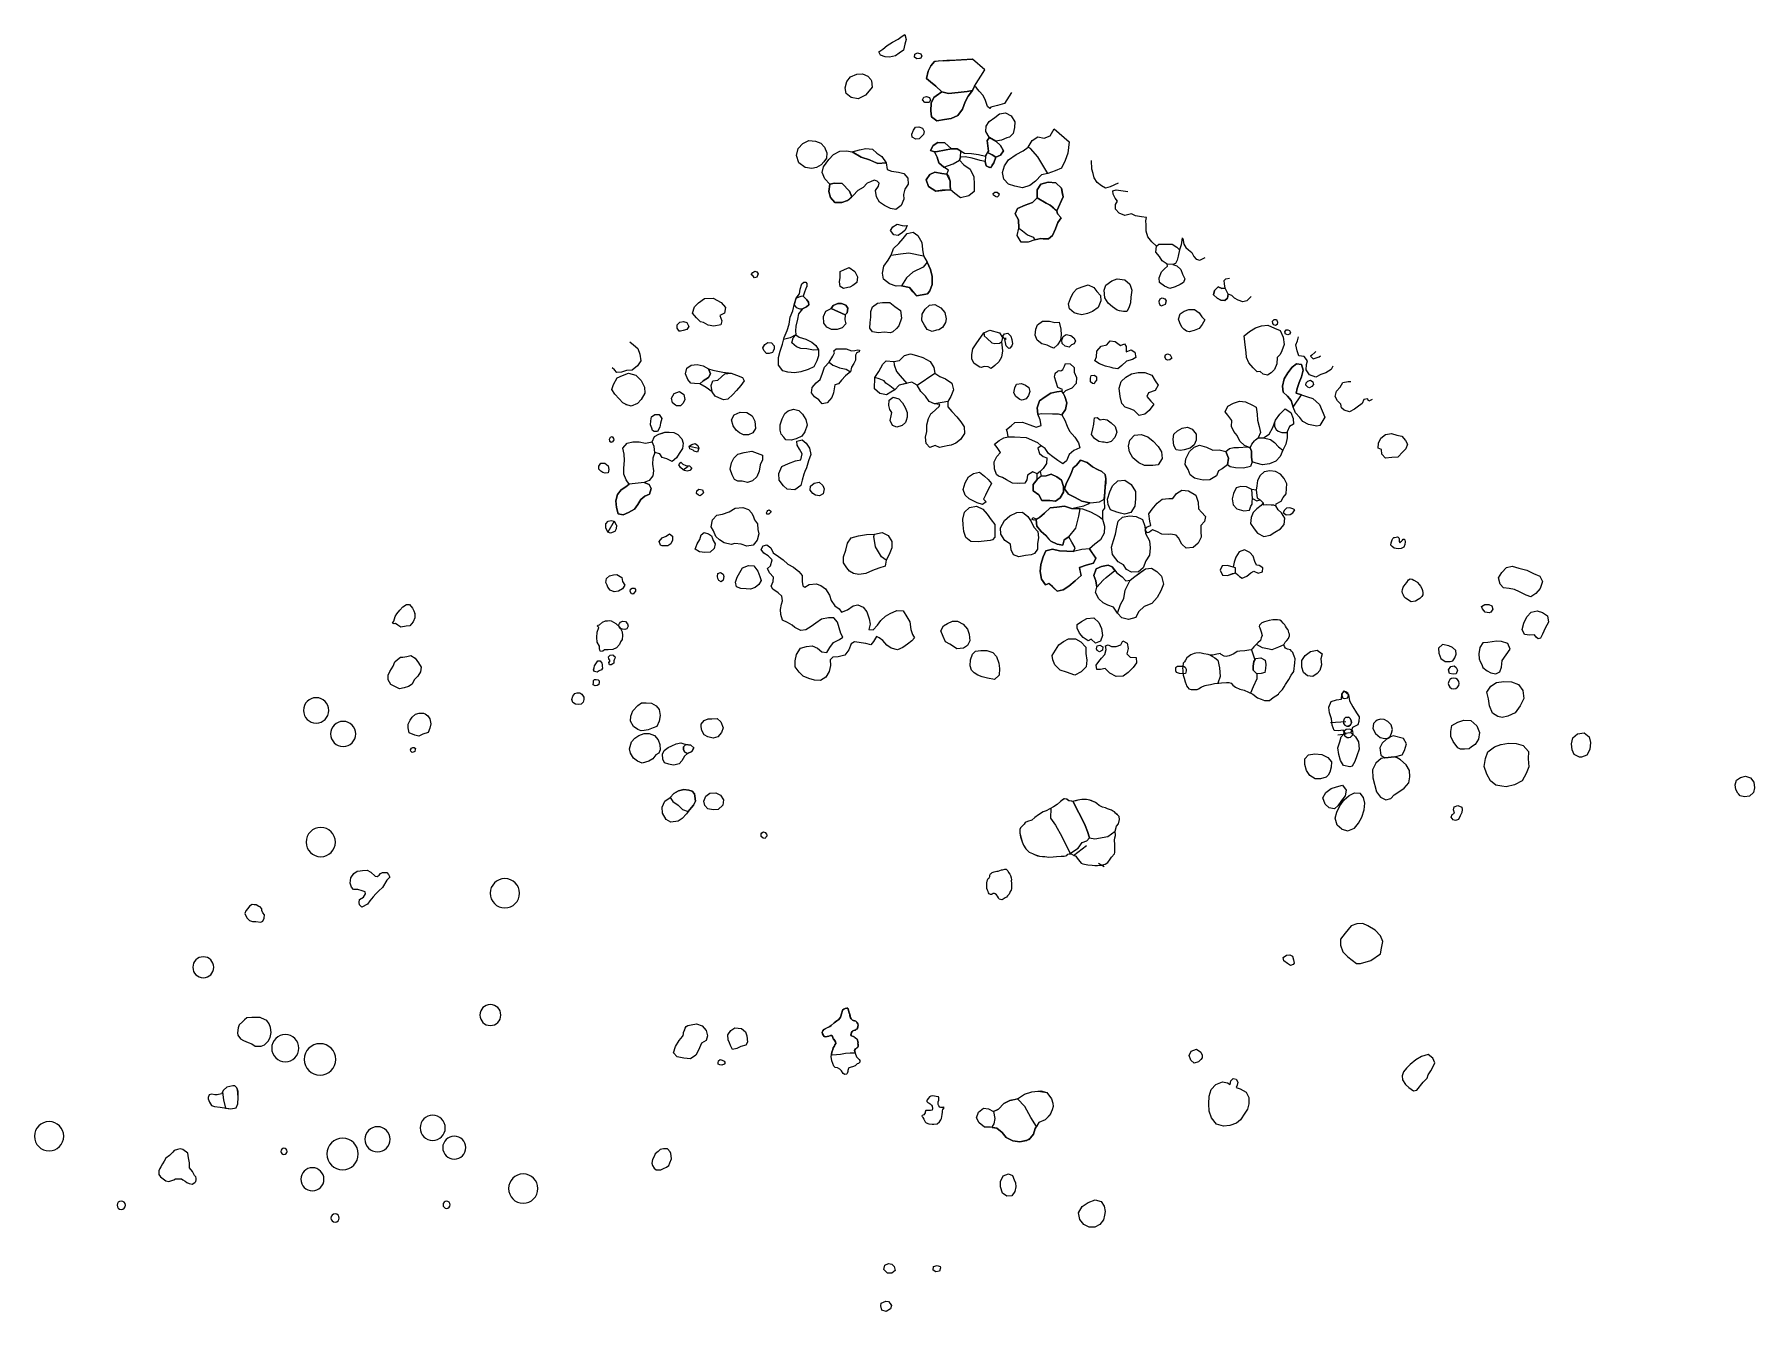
# Model space of a CAD drawing. Header units: metres. Extents: x 4462694 to 4462795, y 5794005 to 5794153.
# Drawn here: x 4462713.2 to 4462795.2, y 5794092.1 to 5794153 of the extents above; entities that cross this region are included whole.
import ezdxf

# ---------------------------------------------------------------- set-up
doc = ezdxf.new("R2010")
doc.units = ezdxf.units.M
doc.linetypes.add('STRICHLINIE2', pattern=[9.525, 6.35, -3.175])
doc.layers.add('Befunde', color=7, linetype='Continuous')

msp = doc.modelspace()

# ---------------------------------------------------------------- linework, layer by layer
at = {"layer": 'Befunde'}
for points, elevation in [([(4462757.895, 5794151.817), (4462757.124, 5794151.775), (4462756.68, 5794151.751), (4462756.091, 5794151.718), (4462755.904, 5794151.512), (4462755.791, 5794151.248), (4462755.706, 5794150.9), (4462755.894, 5794150.733), (4462756.157, 5794150.532), (4462756.429, 5794150.262), (4462756.746, 5794150.189), (4462757.212, 5794150.236), (4462757.639, 5794150.275), (4462757.903, 5794150.32), (4462757.996, 5794150.538), (4462758.484, 5794151.315)], 52.206), ([(4462756.429, 5794150.262), (4462756.054, 5794149.997), (4462755.922, 5794149.718), (4462755.908, 5794149.35), (4462755.94, 5794149.066), (4462756.202, 5794148.882), (4462756.56, 5794148.949), (4462756.888, 5794148.998), (4462757.203, 5794149.128), (4462757.422, 5794149.436), (4462757.554, 5794149.791), (4462757.693, 5794150.051), (4462757.903, 5794150.32), (4462757.639, 5794150.275), (4462757.212, 5794150.236), (4462756.746, 5794150.189)], 51.847), ([(4462761.02, 5794147.166), (4462760.657, 5794147.561), (4462760.548, 5794147.628), (4462760.742, 5794147.942), (4462761.008, 5794148.114), (4462761.315, 5794148.058), (4462761.606, 5794148.163), (4462761.789, 5794148.5), (4462762.513, 5794147.883), (4462762.448, 5794147.332), (4462762.32, 5794146.982), (4462762.144, 5794146.624), (4462761.841, 5794146.5), (4462761.483, 5794146.373)], 51.822), ([(4462752.165, 5794147.406), (4462752.502, 5794147.49), (4462752.815, 5794147.555), (4462753.122, 5794147.529), (4462753.334, 5794147.346), (4462753.57, 5794147.172), (4462753.781, 5794146.879), (4462753.378, 5794146.85), (4462753.193, 5794146.928), (4462752.981, 5794147.016), (4462752.585, 5794147.15)], 51.688), ([(4462756.078, 5794147.407), (4462756.23, 5794147.424), (4462756.23, 5794147.424), (4462756.898, 5794147.549), (4462756.584, 5794147.825), (4462756.242, 5794147.842), (4462756.016, 5794147.697), (4462755.892, 5794147.473)], 51.778), ([(4462756.529, 5794146.677), (4462756.98, 5794146.825), (4462757.275, 5794147.011), (4462757.32, 5794147.145), (4462757.345, 5794147.437), (4462757.164, 5794147.545), (4462756.898, 5794147.549), (4462756.23, 5794147.424), (4462756.23, 5794147.424), (4462756.078, 5794147.407), (4462756.212, 5794147.152), (4462756.285, 5794146.874)], 51.787), ([(4462758.62, 5794147.362), (4462758.831, 5794147.265), (4462759.005, 5794147.152), (4462759.117, 5794147.197), (4462759.239, 5794147.246), (4462759.379, 5794147.457), (4462759.228, 5794147.709), (4462759.015, 5794147.912), (4462758.706, 5794148.08), (4462758.706, 5794148.08), (4462758.597, 5794147.941), (4462758.663, 5794147.429)], 51.799), ([(4462758.517, 5794147.198), (4462758.495, 5794146.939), (4462758.555, 5794146.732), (4462758.71, 5794146.66), (4462758.762, 5794146.677), (4462758.799, 5794146.692), (4462758.842, 5794146.76), (4462758.918, 5794146.884), (4462759.005, 5794147.152), (4462758.831, 5794147.265), (4462758.62, 5794147.362), (4462758.517, 5794147.198)], 51.799), ([(4462751.094, 5794145.856), (4462751.041, 5794145.513), (4462751.132, 5794145.228), (4462751.335, 5794144.992), (4462751.666, 5794144.979), (4462751.944, 5794145.085), (4462752.142, 5794145.256), (4462752.026, 5794145.519), (4462751.69, 5794145.886), (4462751.31, 5794145.909)], 51.688), ([(4462756.681, 5794146.341), (4462756.431, 5794146.366), (4462756.098, 5794146.424), (4462755.859, 5794146.322), (4462755.681, 5794146.059), (4462755.804, 5794145.743), (4462756.15, 5794145.533), (4462756.591, 5794145.575), (4462756.844, 5794145.588), (4462756.84, 5794145.803), (4462756.84, 5794146.002)], 51.771), ([(4462760.979, 5794145.213), (4462761.413, 5794144.95), (4462761.519, 5794144.898), (4462761.607, 5794144.855), (4462761.756, 5794144.73), (4462761.926, 5794144.59), (4462761.926, 5794144.59), (4462761.926, 5794144.59), (4462762.228, 5794145.252), (4462762.181, 5794145.465), (4462762.138, 5794145.665), (4462761.869, 5794145.917), (4462761.502, 5794145.954), (4462761.154, 5794145.865), (4462760.98, 5794145.586)], 51.718), ([(4462760.865, 5794143.204), (4462761.158, 5794143.27), (4462761.263, 5794143.25), (4462761.517, 5794143.25), (4462761.715, 5794143.413), (4462761.856, 5794143.725), (4462761.975, 5794144.036), (4462762.119, 5794144.252), (4462761.955, 5794144.44), (4462761.926, 5794144.59), (4462761.756, 5794144.73), (4462761.607, 5794144.855), (4462761.413, 5794144.95), (4462760.979, 5794145.213), (4462760.979, 5794145.213), (4462760.766, 5794144.98), (4462760.402, 5794144.853), (4462760.051, 5794144.697), (4462759.926, 5794144.437), (4462760.089, 5794144.15), (4462760.106, 5794143.765), (4462760.279, 5794143.633), (4462760.527, 5794143.447), (4462760.784, 5794143.332)], 51.718), ([(4462755.057, 5794141.667), (4462755.057, 5794141.667), (4462754.748, 5794141.385), (4462754.512, 5794141.011), (4462754.26, 5794140.989), (4462753.939, 5794141.104), (4462753.651, 5794141.321), (4462753.607, 5794141.619), (4462753.665, 5794141.945), (4462753.869, 5794142.228), (4462754.023, 5794142.479), (4462754.461, 5794142.531), (4462754.86, 5794142.579), (4462755.566, 5794142.435), (4462755.73, 5794142.141), (4462755.546, 5794141.895)], 51.742), ([(4462754.512, 5794141.011), (4462754.886, 5794140.932), (4462755.233, 5794140.537), (4462755.588, 5794140.602), (4462755.746, 5794140.631), (4462755.857, 5794140.766), (4462755.975, 5794141.068), (4462755.97, 5794141.458), (4462755.889, 5794141.795), (4462755.73, 5794142.141), (4462755.546, 5794141.895), (4462755.057, 5794141.667), (4462754.748, 5794141.385)], 51.74), ([(4462770.093, 5794140.619), (4462769.94, 5794140.904), (4462769.783, 5794140.876), (4462769.612, 5794140.958), (4462769.433, 5794140.782), (4462769.386, 5794140.585), (4462769.566, 5794140.428), (4462769.735, 5794140.322), (4462769.936, 5794140.311), (4462770.062, 5794140.417), (4462770.093, 5794140.619)], 51.637), ([(4462749.83, 5794140.516), (4462749.717, 5794140.5), (4462749.485, 5794140.429), (4462749.463, 5794140.346), (4462749.417, 5794140.174), (4462749.4, 5794140.101), (4462749.491, 5794139.98), (4462749.657, 5794139.92), (4462749.785, 5794139.907), (4462749.978, 5794140.003), (4462750.086, 5794140.101), (4462750.07, 5794140.231), (4462749.99, 5794140.349)], 51.834), ([(4462745.313, 5794137.046), (4462745.509, 5794136.979), (4462745.984, 5794136.89), (4462746.39, 5794136.848), (4462746.564, 5794136.785), (4462746.646, 5794136.755), (4462746.926, 5794136.631), (4462747.008, 5794136.471), (4462746.842, 5794136.25), (4462746.651, 5794136.014), (4462746.471, 5794135.822), (4462746.224, 5794135.611), (4462746.023, 5794135.579), (4462745.794, 5794135.669), (4462745.625, 5794135.752), (4462745.478, 5794135.959), (4462745.197, 5794136.166), (4462744.889, 5794136.334), (4462745.058, 5794136.471), (4462745.304, 5794136.634), (4462745.411, 5794136.808)], 51.887), ([(4462754.451, 5794136.711), (4462754.764, 5794136.355), (4462754.405, 5794136.279), (4462754.201, 5794136.043), (4462753.96, 5794136.232), (4462753.763, 5794136.367), (4462753.693, 5794136.482), (4462753.445, 5794136.581), (4462753.246, 5794136.633), (4462753.434, 5794136.924), (4462753.622, 5794137.27), (4462753.785, 5794137.439), (4462754.141, 5794137.407), (4462754.168, 5794137.235), (4462754.278, 5794136.917)], 51.742), ([(4462773.189, 5794135.227), (4462773.59, 5794135.804), (4462773.339, 5794135.887), (4462773.387, 5794136.106), (4462773.475, 5794136.394), (4462773.592, 5794136.661), (4462773.666, 5794136.992), (4462773.589, 5794137.25), (4462773.343, 5794137.289), (4462773.147, 5794137.134), (4462772.943, 5794136.856), (4462772.769, 5794136.571), (4462772.682, 5794136.222), (4462772.717, 5794135.93), (4462772.918, 5794135.749), (4462772.918, 5794135.749), (4462773.1, 5794135.539)], -0.008), ([(4462756.101, 5794136.847), (4462756.338, 5794136.681), (4462756.616, 5794136.567), (4462756.906, 5794136.362), (4462756.996, 5794136.047), (4462756.862, 5794135.732), (4462756.725, 5794135.492), (4462756.079, 5794135.375), (4462755.834, 5794135.486), (4462755.652, 5794135.75), (4462755.439, 5794135.971), (4462755.26, 5794136.279)], 51.718), ([(4462762.166, 5794134.858), (4462762.334, 5794135.107), (4462762.403, 5794135.432), (4462762.306, 5794135.737), (4462762.227, 5794135.882), (4462762.159, 5794135.979), (4462761.916, 5794135.95), (4462761.641, 5794135.895), (4462761.361, 5794135.72), (4462761.091, 5794135.526), (4462760.978, 5794135.188), (4462761.007, 5794134.881), (4462761.211, 5794134.925), (4462761.706, 5794134.905), (4462761.989, 5794134.908)], -0.008), ([(4462742.621, 5794133.564), (4462742.732, 5794133.826), (4462742.945, 5794133.93), (4462743.232, 5794134.024), (4462743.652, 5794134.017), (4462743.841, 5794133.917), (4462744.034, 5794133.709), (4462744.095, 5794133.512), (4462744.071, 5794133.257), (4462743.915, 5794133.01), (4462743.785, 5794132.799), (4462743.576, 5794132.626), (4462743.314, 5794132.758), (4462743.103, 5794132.828), (4462742.982, 5794132.997), (4462742.755, 5794133.063), (4462742.723, 5794133.339)], 51.868), ([(4462761.002, 5794133.53), (4462761.172, 5794133.377), (4462761.02, 5794133.268), (4462761.087, 5794133.007), (4462761.269, 5794132.867), (4462761.446, 5794132.807), (4462761.423, 5794132.531), (4462761.275, 5794132.3), (4462761.128, 5794132.151), (4462760.979, 5794132.048), (4462760.769, 5794132.14), (4462760.515, 5794131.985), (4462760.497, 5794131.756), (4462760.401, 5794131.593), (4462760.067, 5794131.586), (4462759.807, 5794131.596), (4462759.522, 5794131.748), (4462759.33, 5794131.871), (4462759.131, 5794131.93), (4462759.045, 5794132.008), (4462758.943, 5794132.281), (4462758.924, 5794132.61), (4462759.055, 5794132.875), (4462759.23, 5794133.054), (4462759.081, 5794133.297), (4462758.95, 5794133.449), (4462759.17, 5794133.629), (4462759.385, 5794133.757), (4462759.598, 5794133.8), (4462759.902, 5794133.802), (4462760.459, 5794133.78)], -0.008), ([(4462771.133, 5794133.281), (4462771.222, 5794133.449), (4462771.354, 5794133.614), (4462771.392, 5794133.662), (4462771.52, 5794133.752), (4462771.779, 5794133.763), (4462772.105, 5794133.683), (4462772.295, 5794133.534), (4462772.497, 5794133.333), (4462772.701, 5794133.168), (4462772.564, 5794132.865), (4462772.366, 5794132.646), (4462772.059, 5794132.512), (4462771.732, 5794132.467), (4462771.419, 5794132.556), (4462771.241, 5794132.616), (4462771.224, 5794132.709), (4462771.2, 5794132.836), (4462771.21, 5794133.117)], 51.493), ([(4462761.18, 5794131.937), (4462760.978, 5794131.774), (4462760.786, 5794131.533), (4462760.787, 5794131.235), (4462761.064, 5794131.037), (4462761.211, 5794130.777), (4462761.584, 5794130.763), (4462761.854, 5794130.744), (4462762.081, 5794130.893), (4462762.237, 5794131.173), (4462762.239, 5794131.435), (4462762.149, 5794131.745), (4462761.915, 5794131.9), (4462761.643, 5794132.03), (4462761.411, 5794131.943)], 51.611), ([(4462764.179, 5794130.829), (4462764.208, 5794131.161), (4462764.227, 5794131.441), (4462764.254, 5794131.805), (4462764.232, 5794132.005), (4462764.059, 5794132.15), (4462763.858, 5794132.245), (4462763.619, 5794132.37), (4462763.359, 5794132.579), (4462763.041, 5794132.699), (4462762.857, 5794132.45), (4462762.699, 5794132.326), (4462762.627, 5794132.109), (4462762.522, 5794131.889), (4462762.381, 5794131.615), (4462762.287, 5794131.321), (4462762.476, 5794131.064), (4462762.797, 5794130.915), (4462763.118, 5794130.735), (4462763.487, 5794130.663), (4462763.665, 5794130.671), (4462763.955, 5794130.712)], 51.597), ([(4462771.758, 5794130.663), (4462771.767, 5794130.566), (4462771.908, 5794130.577), (4462772.137, 5794130.569), (4462772.246, 5794130.566), (4462772.357, 5794130.516), (4462772.372, 5794130.605), (4462772.611, 5794130.737), (4462772.713, 5794130.916), (4462772.854, 5794131.087), (4462772.879, 5794131.336), (4462772.886, 5794131.566), (4462772.761, 5794131.811), (4462772.582, 5794132.026), (4462772.352, 5794132.146), (4462772.078, 5794132.186), (4462771.811, 5794132.137), (4462771.62, 5794131.955), (4462771.493, 5794131.725), (4462771.455, 5794131.463), (4462771.423, 5794131.258), (4462771.481, 5794130.892), (4462771.614, 5794130.8), (4462771.758, 5794130.663)], 51.491), ([(4462771.254, 5794130.872), (4462771.218, 5794131.287), (4462770.958, 5794131.416), (4462770.698, 5794131.444), (4462770.465, 5794131.379), (4462770.339, 5794131.102), (4462770.277, 5794130.845), (4462770.328, 5794130.564), (4462770.509, 5794130.364), (4462770.845, 5794130.271), (4462771.108, 5794130.302), (4462771.176, 5794130.497), (4462771.229, 5794130.6), (4462771.239, 5794130.707)], 51.505), ([(4462762.487, 5794129.029), (4462762.832, 5794129.448), (4462762.97, 5794130.015), (4462763.039, 5794130.373), (4462762.616, 5794130.393), (4462762.286, 5794130.496), (4462761.921, 5794130.458), (4462761.606, 5794130.417), (4462761.332, 5794130.163), (4462761.098, 5794129.952), (4462760.933, 5794129.849), (4462760.967, 5794129.543), (4462761.166, 5794129.291), (4462761.395, 5794129.103), (4462761.53, 5794128.948), (4462761.634, 5794128.829), (4462761.934, 5794128.687), (4462762.211, 5794128.644), (4462762.271, 5794128.892)], 51.52), ([(4462753.224, 5794129.171), (4462753.587, 5794129.249), (4462753.877, 5794129.099), (4462754.054, 5794128.812), (4462754.057, 5794128.504), (4462753.919, 5794128.201), (4462753.781, 5794127.924), (4462753.553, 5794128.087), (4462753.27, 5794128.561), (4462753.199, 5794129.054)], 51.678), ([(4462777.872, 5794128.756), (4462777.898, 5794128.847), (4462777.913, 5794128.899), (4462777.937, 5794128.961), (4462777.991, 5794128.998), (4462778.03, 5794129.01), (4462778.103, 5794129.026), (4462778.167, 5794129.031), (4462778.192, 5794129.025), (4462778.229, 5794128.983), (4462778.246, 5794128.933), (4462778.251, 5794128.863), (4462778.246, 5794128.814), (4462778.276, 5794128.769), (4462778.298, 5794128.77), (4462778.317, 5794128.79), (4462778.36, 5794128.834), (4462778.399, 5794128.882), (4462778.436, 5794128.92), (4462778.47, 5794128.927), (4462778.49, 5794128.925), (4462778.52, 5794128.888), (4462778.526, 5794128.796), (4462778.509, 5794128.675), (4462778.466, 5794128.545), (4462778.335, 5794128.482), (4462778.224, 5794128.469), (4462778.109, 5794128.474), (4462778.015, 5794128.499), (4462777.919, 5794128.568), (4462777.856, 5794128.637)], -0.008), ([(4462762.72, 5794128.333), (4462762.396, 5794128.354), (4462762.043, 5794128.364), (4462761.717, 5794128.455), (4462761.388, 5794128.375), (4462761.267, 5794128.078), (4462761.155, 5794127.72), (4462761.129, 5794127.387), (4462761.192, 5794127.021), (4462761.381, 5794126.752), (4462761.538, 5794126.809), (4462761.932, 5794126.441), (4462762.214, 5794126.515), (4462762.498, 5794126.682), (4462762.789, 5794126.944), (4462763.077, 5794127.19), (4462762.996, 5794127.57), (4462763.32, 5794127.691), (4462763.666, 5794127.783), (4462763.782, 5794128.013), (4462763.477, 5794128.458), (4462763.118, 5794128.431), (4462762.72, 5794128.333)], 51.52), ([(4462764.689, 5794127.437), (4462764.558, 5794127.607), (4462764.372, 5794127.681), (4462764.049, 5794127.625), (4462763.788, 5794127.502), (4462763.677, 5794127.196), (4462763.781, 5794126.942), (4462763.827, 5794126.638), (4462764.131, 5794126.965), (4462764.28, 5794127.092), (4462764.689, 5794127.437)], 51.442), ([(4462765.114, 5794126.095), (4462765.174, 5794126.497), (4462765.418, 5794126.976), (4462765.646, 5794127.146), (4462766.146, 5794127.513), (4462766.43, 5794127.547), (4462766.693, 5794127.385), (4462766.91, 5794127.155), (4462767, 5794126.784), (4462766.885, 5794126.457), (4462766.711, 5794126.14), (4462766.455, 5794125.855), (4462766.086, 5794125.718), (4462765.832, 5794125.474), (4462765.756, 5794125.328), (4462765.682, 5794125.187), (4462765.342, 5794125.091), (4462765.012, 5794125.17), (4462764.807, 5794125.396), (4462764.952, 5794125.813), (4462765.114, 5794126.095)], 51.442), ([(4462769.82, 5794127.215), (4462770.052, 5794127.189), (4462770.438, 5794127.326), (4462770.438, 5794127.558), (4462770.327, 5794127.588), (4462770.057, 5794127.661), (4462769.809, 5794127.656), (4462769.715, 5794127.443)], 51.438), ([(4462778.942, 5794126.977), (4462779.095, 5794126.885), (4462779.127, 5794126.852), (4462779.204, 5794126.765), (4462779.258, 5794126.69), (4462779.326, 5794126.579), (4462779.357, 5794126.477), (4462779.379, 5794126.369), (4462779.372, 5794126.273), (4462779.322, 5794126.189), (4462779.234, 5794126.089), (4462779.156, 5794126.043), (4462779.018, 5794125.975), (4462778.812, 5794125.942), (4462778.684, 5794126.008), (4462778.625, 5794126.06), (4462778.553, 5794126.11), (4462778.484, 5794126.182), (4462778.448, 5794126.251), (4462778.404, 5794126.348), (4462778.392, 5794126.428), (4462778.397, 5794126.52), (4462778.431, 5794126.628), (4462778.531, 5794126.755), (4462778.609, 5794126.865), (4462778.695, 5794126.983), (4462778.776, 5794127.03), (4462778.873, 5794127.021)], 51.244), ([(4462773.267, 5794123.03), (4462773.286, 5794123.222), (4462773.245, 5794123.341), (4462773.214, 5794123.423), (4462773.179, 5794123.525), (4462773.116, 5794123.585), (4462773.056, 5794123.641), (4462772.927, 5794123.679), (4462772.83, 5794123.724), (4462772.776, 5794123.809), (4462772.748, 5794123.881), (4462772.773, 5794123.95), (4462772.814, 5794124.007), (4462772.889, 5794124.098), (4462772.965, 5794124.183), (4462772.984, 5794124.23), (4462773.015, 5794124.315), (4462773.015, 5794124.387), (4462772.99, 5794124.45), (4462772.974, 5794124.554), (4462772.934, 5794124.617), (4462772.874, 5794124.702), (4462772.829, 5794124.776), (4462772.789, 5794124.845), (4462772.707, 5794124.924), (4462772.637, 5794125.015), (4462772.562, 5794125.059), (4462772.439, 5794125.075), (4462772.228, 5794125.07), (4462772.04, 5794125.039), (4462771.825, 5794124.976), (4462771.691, 5794124.927), (4462771.623, 5794124.86), (4462771.579, 5794124.815), (4462771.574, 5794124.757), (4462771.601, 5794124.699), (4462771.668, 5794124.511), (4462771.709, 5794124.337), (4462771.668, 5794124.211), (4462771.628, 5794124.09), (4462771.507, 5794123.974), (4462771.345, 5794123.825), (4462771.318, 5794123.784), (4462771.242, 5794123.695), (4462771.188, 5794123.641), (4462771.081, 5794123.623), (4462770.884, 5794123.605), (4462770.647, 5794123.587), (4462770.512, 5794123.57), (4462770.355, 5794123.456), (4462770.256, 5794123.403), (4462770.144, 5794123.362), (4462770.055, 5794123.34), (4462769.992, 5794123.331), (4462769.907, 5794123.344), (4462769.764, 5794123.425), (4462769.71, 5794123.465), (4462769.643, 5794123.456), (4462769.544, 5794123.434), (4462769.355, 5794123.398), (4462769.238, 5794123.393), (4462769.14, 5794123.416), (4462768.938, 5794123.46), (4462768.736, 5794123.505), (4462768.543, 5794123.487), (4462768.472, 5794123.469), (4462768.391, 5794123.443), (4462768.31, 5794123.402), (4462768.252, 5794123.367), (4462768.127, 5794123.259), (4462768.051, 5794123.147), (4462768.006, 5794123.076), (4462767.939, 5794123.004), (4462767.93, 5794122.848), (4462767.907, 5794122.763), (4462767.921, 5794122.695), (4462767.93, 5794122.561), (4462767.943, 5794122.436), (4462767.988, 5794122.301), (4462768.033, 5794122.127), (4462768.091, 5794121.993), (4462768.104, 5794121.935), (4462768.167, 5794121.85), (4462768.216, 5794121.791), (4462768.324, 5794121.751), (4462768.449, 5794121.751), (4462768.615, 5794121.76), (4462768.669, 5794121.787), (4462768.803, 5794121.863), (4462768.866, 5794121.903), (4462769, 5794121.952), (4462769.058, 5794121.961), (4462769.242, 5794121.993), (4462769.439, 5794122.037), (4462769.591, 5794122.051), (4462769.645, 5794122.051), (4462769.78, 5794122.064), (4462770.008, 5794122.087), (4462770.116, 5794122.087), (4462770.236, 5794122.051), (4462770.317, 5794121.957), (4462770.443, 5794121.863), (4462770.649, 5794121.773), (4462770.855, 5794121.719), (4462771.066, 5794121.629), (4462771.263, 5794121.531), (4462771.482, 5794121.352), (4462771.666, 5794121.298), (4462771.823, 5794121.234), (4462772.061, 5794121.234), (4462772.235, 5794121.377), (4462772.486, 5794121.538), (4462772.522, 5794121.592), (4462772.675, 5794121.754), (4462772.765, 5794121.88), (4462772.832, 5794121.987), (4462772.984, 5794122.238), (4462773.088, 5794122.437), (4462773.218, 5794122.62)], -0.008), ([(4462771.884, 5794122.943), (4462771.878, 5794122.748), (4462771.842, 5794122.565), (4462771.663, 5794122.517), (4462771.451, 5794122.497), (4462771.278, 5794122.671), (4462771.283, 5794122.866), (4462771.308, 5794123.093), (4462771.413, 5794123.234), (4462771.649, 5794123.262), (4462771.852, 5794123.157)], 51.309), ([(4462767.596, 5794122.706), (4462767.601, 5794122.801), (4462767.625, 5794122.828), (4462767.679, 5794122.873), (4462767.823, 5794122.873), (4462767.962, 5794122.871), (4462768.04, 5794122.824), (4462768.086, 5794122.725), (4462768.089, 5794122.648), (4462768.055, 5794122.515), (4462767.937, 5794122.495), (4462767.762, 5794122.509), (4462767.629, 5794122.562), (4462767.601, 5794122.639), (4462767.596, 5794122.706)], 51.396), ([(4462775.612, 5794121.636), (4462775.612, 5794121.636), (4462775.53, 5794121.56), (4462775.504, 5794121.477), (4462775.559, 5794121.342), (4462775.648, 5794121.329), (4462775.718, 5794121.335), (4462775.803, 5794121.363), (4462775.835, 5794121.505), (4462775.796, 5794121.582), (4462775.701, 5794121.643), (4462775.612, 5794121.636)], 51.278), ([(4462775.612, 5794121.636), (4462775.612, 5794121.636), (4462775.53, 5794121.56), (4462775.504, 5794121.477), (4462775.559, 5794121.342), (4462775.648, 5794121.329), (4462775.718, 5794121.335), (4462775.803, 5794121.363), (4462775.835, 5794121.505), (4462775.796, 5794121.582), (4462775.701, 5794121.643), (4462775.612, 5794121.636)], 51.278), ([(4462775.839, 5794120.437), (4462775.682, 5794120.424), (4462775.625, 5794120.351), (4462775.598, 5794120.245), (4462775.593, 5794120.137), (4462775.659, 5794120.051), (4462775.75, 5794120.002), (4462775.797, 5794120), (4462775.844, 5794120.01), (4462775.925, 5794120.074), (4462775.975, 5794120.17), (4462775.952, 5794120.275), (4462775.907, 5794120.375)], 51.279), ([(4462776.057, 5794119.693), (4462776.015, 5794119.799), (4462775.898, 5794119.864), (4462775.721, 5794119.849), (4462775.617, 5794119.765), (4462775.594, 5794119.654), (4462775.653, 5794119.544), (4462775.762, 5794119.464), (4462775.844, 5794119.459), (4462775.923, 5794119.478), (4462776.017, 5794119.575)], 51.225), ([(4462776.057, 5794119.693), (4462776.015, 5794119.799), (4462775.898, 5794119.864), (4462775.721, 5794119.849), (4462775.617, 5794119.765), (4462775.594, 5794119.654), (4462775.653, 5794119.544), (4462775.762, 5794119.464), (4462775.844, 5794119.459), (4462775.923, 5794119.478), (4462776.017, 5794119.575)], 51.225), ([(4462744.228, 5794119.124), (4462744.116, 5794119.023), (4462744.109, 5794118.877), (4462744.175, 5794118.758), (4462744.301, 5794118.7), (4462744.518, 5794118.803), (4462744.612, 5794118.966), (4462744.465, 5794119.098)], 51.736), ([(4462744.337, 5794115.928), (4462744.588, 5794116.234), (4462744.682, 5794116.433), (4462744.635, 5794116.773), (4462744.535, 5794116.909), (4462744.366, 5794116.954), (4462744.137, 5794116.991), (4462743.88, 5794116.922), (4462743.656, 5794116.798), (4462743.483, 5794116.607), (4462743.611, 5794116.408), (4462743.86, 5794116.235), (4462744.061, 5794116.032), (4462744.337, 5794115.928)], 51.773), ([(4462762.522, 5794113.916), (4462762.934, 5794114.188), (4462763.126, 5794114.456), (4462763.352, 5794114.53), (4462763.48, 5794114.683), (4462763.378, 5794114.985), (4462763.273, 5794115.264), (4462763.077, 5794115.666), (4462762.856, 5794116.08), (4462762.702, 5794116.414), (4462762.493, 5794116.449), (4462762.389, 5794116.527), (4462762.275, 5794116.536), (4462762.09, 5794116.418), (4462761.936, 5794116.272), (4462761.936, 5794116.272), (4462761.764, 5794116.163), (4462761.405, 5794115.966), (4462761.276, 5794115.919), (4462761.052, 5794115.778), (4462760.872, 5794115.652), (4462760.722, 5794115.522), (4462760.526, 5794115.455), (4462760.417, 5794115.407), (4462760.357, 5794115.335), (4462760.185, 5794115.16), (4462760.149, 5794115.076), (4462760.154, 5794114.895), (4462760.26, 5794114.493), (4462760.33, 5794114.33), (4462760.445, 5794114.149), (4462760.604, 5794114.001), (4462760.756, 5794113.924), (4462760.859, 5794113.877), (4462761.095, 5794113.808), (4462761.244, 5794113.79), (4462761.343, 5794113.79), (4462761.535, 5794113.759), (4462761.743, 5794113.774), (4462761.898, 5794113.793), (4462762.134, 5794113.802), (4462762.277, 5794113.808), (4462762.398, 5794113.842), (4462762.45, 5794113.895)], 51.549), ([(4462764.885, 5794115.696), (4462764.809, 5794115.773), (4462764.719, 5794115.85), (4462764.663, 5794115.914), (4462764.578, 5794115.97), (4462764.521, 5794115.993), (4462764.333, 5794116.066), (4462764.244, 5794116.108), (4462764.093, 5794116.147), (4462763.943, 5794116.215), (4462763.82, 5794116.321), (4462763.758, 5794116.362), (4462763.563, 5794116.451), (4462763.492, 5794116.482), (4462763.331, 5794116.509), (4462763.204, 5794116.509), (4462763.119, 5794116.509), (4462762.922, 5794116.469), (4462762.821, 5794116.447), (4462762.73, 5794116.421), (4462762.705, 5794116.413), (4462762.638, 5794116.424), (4462762.526, 5794116.443), (4462762.493, 5794116.449), (4462762.429, 5794116.497), (4462762.379, 5794116.528), (4462762.301, 5794116.534), (4462762.245, 5794116.516), (4462762.09, 5794116.418), (4462761.936, 5794116.272), (4462761.764, 5794116.163), (4462761.405, 5794115.966), (4462761.276, 5794115.919), (4462761.052, 5794115.778), (4462760.872, 5794115.652), (4462760.722, 5794115.522), (4462760.526, 5794115.455), (4462760.417, 5794115.407), (4462760.357, 5794115.335), (4462760.185, 5794115.16), (4462760.149, 5794115.076), (4462760.154, 5794114.895), (4462760.189, 5794114.723), (4462760.26, 5794114.493), (4462760.33, 5794114.33), (4462760.445, 5794114.149), (4462760.511, 5794114.088), (4462760.604, 5794114.001), (4462760.756, 5794113.924), (4462760.859, 5794113.877), (4462760.999, 5794113.827), (4462761.095, 5794113.808), (4462761.244, 5794113.79), (4462761.343, 5794113.79), (4462761.535, 5794113.759), (4462761.743, 5794113.774), (4462761.898, 5794113.793), (4462762.134, 5794113.802), (4462762.277, 5794113.808), (4462762.398, 5794113.842), (4462762.45, 5794113.895), (4462762.522, 5794113.916), (4462762.596, 5794113.91), (4462762.708, 5794113.851), (4462762.82, 5794113.797), (4462762.884, 5794113.707), (4462763.019, 5794113.551), (4462763.08, 5794113.477), (4462763.165, 5794113.431), (4462763.392, 5794113.387), (4462763.608, 5794113.374), (4462763.737, 5794113.356), (4462763.857, 5794113.356), (4462764.047, 5794113.367), (4462764.217, 5794113.426), (4462764.35, 5794113.494), (4462764.459, 5794113.657), (4462764.533, 5794113.752), (4462764.675, 5794113.915), (4462764.69, 5794113.976), (4462764.692, 5794114.161), (4462764.688, 5794114.365), (4462764.673, 5794114.563), (4462764.682, 5794114.679), (4462764.714, 5794114.794), (4462764.705, 5794114.992), (4462764.768, 5794115.233), (4462764.855, 5794115.348), (4462764.908, 5794115.554)], 51.549), ([(4462763.48, 5794114.683), (4462763.729, 5794114.636), (4462764.358, 5794114.742), (4462764.705, 5794114.992), (4462764.768, 5794115.233), (4462764.855, 5794115.348), (4462764.908, 5794115.554), (4462764.885, 5794115.696), (4462764.719, 5794115.85), (4462764.663, 5794115.914), (4462764.521, 5794115.993), (4462764.333, 5794116.066), (4462764.244, 5794116.108), (4462764.093, 5794116.147), (4462763.943, 5794116.215), (4462763.82, 5794116.321), (4462763.758, 5794116.362), (4462763.492, 5794116.482), (4462763.331, 5794116.509), (4462763.119, 5794116.509), (4462762.922, 5794116.469), (4462762.73, 5794116.421), (4462762.702, 5794116.414), (4462762.856, 5794116.08), (4462762.856, 5794116.08), (4462763.077, 5794115.666), (4462763.273, 5794115.264), (4462763.378, 5794114.985), (4462763.48, 5794114.683)], 51.549), ([(4462728.394, 5794112.969), (4462728.551, 5794113.083), (4462728.699, 5794113.103), (4462728.81, 5794113.124), (4462729.032, 5794113.13), (4462729.197, 5794113.042), (4462729.411, 5794112.844), (4462729.513, 5794112.84), (4462729.6, 5794112.89), (4462729.67, 5794112.984), (4462729.768, 5794113.029), (4462729.842, 5794113.025), (4462729.97, 5794113.025), (4462730.044, 5794112.922), (4462730.104, 5794112.803), (4462729.972, 5794112.661), (4462729.764, 5794112.316), (4462729.592, 5794112.143), (4462729.447, 5794112.004), (4462729.313, 5794111.865), (4462729.163, 5794111.667), (4462729.039, 5794111.514), (4462728.769, 5794111.375), (4462728.661, 5794111.48), (4462728.651, 5794111.598), (4462728.666, 5794111.733), (4462728.856, 5794111.85), (4462728.955, 5794112.014), (4462728.929, 5794112.095), (4462728.794, 5794112.142), (4462728.578, 5794112.212), (4462728.381, 5794112.215), (4462728.275, 5794112.332), (4462728.212, 5794112.52), (4462728.256, 5794112.762)], 52.724), ([(4462759.132, 5794111.823), (4462759.089, 5794111.892), (4462759.036, 5794111.956), (4462758.975, 5794112.009), (4462758.945, 5794112.027), (4462758.899, 5794112.022), (4462758.877, 5794112.017), (4462758.842, 5794111.989), (4462758.799, 5794111.97), (4462758.756, 5794111.968), (4462758.694, 5794112.013), (4462758.668, 5794112.062), (4462758.645, 5794112.11), (4462758.606, 5794112.175), (4462758.582, 5794112.254), (4462758.582, 5794112.333), (4462758.581, 5794112.389), (4462758.581, 5794112.473), (4462758.585, 5794112.559), (4462758.59, 5794112.594), (4462758.611, 5794112.669), (4462758.638, 5794112.731), (4462758.685, 5794112.774), (4462758.718, 5794112.829), (4462758.732, 5794112.9), (4462758.753, 5794112.961), (4462758.787, 5794112.984), (4462758.842, 5794113.019), (4462758.931, 5794113.062), (4462759.063, 5794113.086), (4462759.125, 5794113.093), (4462759.2, 5794113.124), (4462759.288, 5794113.156), (4462759.328, 5794113.158), (4462759.438, 5794113.178), (4462759.502, 5794113.179), (4462759.527, 5794113.173), (4462759.578, 5794113.098), (4462759.617, 5794113.024), (4462759.684, 5794112.942), (4462759.712, 5794112.884), (4462759.746, 5794112.771), (4462759.75, 5794112.681), (4462759.749, 5794112.619), (4462759.75, 5794112.51), (4462759.754, 5794112.48), (4462759.763, 5794112.409), (4462759.765, 5794112.356), (4462759.763, 5794112.309), (4462759.764, 5794112.263), (4462759.742, 5794112.18), (4462759.697, 5794112.112), (4462759.681, 5794112.075), (4462759.646, 5794111.995), (4462759.569, 5794111.912), (4462759.517, 5794111.855), (4462759.459, 5794111.816), (4462759.406, 5794111.777), (4462759.356, 5794111.751), (4462759.298, 5794111.723), (4462759.172, 5794111.745)], 51.488), ([(4462723.867, 5794111.404), (4462723.739, 5794111.474), (4462723.644, 5794111.474), (4462723.542, 5794111.491), (4462723.418, 5794111.425), (4462723.336, 5794111.302), (4462723.241, 5794111.199), (4462723.192, 5794111.071), (4462723.294, 5794110.857), (4462723.423, 5794110.729), (4462723.562, 5794110.689), (4462723.719, 5794110.689), (4462723.957, 5794110.652), (4462724.048, 5794110.701), (4462724.122, 5794110.845), (4462724.134, 5794111.006), (4462724.052, 5794111.104), (4462724.003, 5794111.207), (4462724.003, 5794111.293), (4462723.933, 5794111.388)], 52.724), ([(4462775.674, 5794110.135), (4462775.454, 5794109.85), (4462775.451, 5794109.558), (4462775.554, 5794109.232), (4462775.795, 5794109), (4462776.212, 5794108.678), (4462776.399, 5794108.677), (4462776.9, 5794108.821), (4462777.356, 5794109.143), (4462777.408, 5794109.42), (4462777.46, 5794109.732), (4462777.351, 5794110.008), (4462777.099, 5794110.268), (4462776.758, 5794110.484), (4462776.515, 5794110.591), (4462776.228, 5794110.57), (4462775.952, 5794110.481)], 51.171), ([(4462751.811, 5794103.392), (4462751.729, 5794103.441), (4462751.655, 5794103.569), (4462751.577, 5794103.641), (4462751.459, 5794103.709), (4462751.35, 5794103.729), (4462751.281, 5794103.788), (4462751.197, 5794104.046), (4462751.179, 5794104.155), (4462751.16, 5794104.233), (4462751.172, 5794104.339), (4462751.197, 5794104.454), (4462751.219, 5794104.529), (4462751.256, 5794104.656), (4462751.297, 5794104.719), (4462751.338, 5794104.797), (4462751.375, 5794104.868), (4462751.366, 5794104.943), (4462751.334, 5794104.997), (4462751.26, 5794105.106), (4462751.231, 5794105.141), (4462751.228, 5794105.218), (4462751.175, 5794105.253), (4462751.119, 5794105.253), (4462751.044, 5794105.209), (4462750.882, 5794105.187), (4462750.817, 5794105.203), (4462750.789, 5794105.256), (4462750.742, 5794105.334), (4462750.73, 5794105.402), (4462750.761, 5794105.464), (4462750.808, 5794105.533), (4462750.895, 5794105.576), (4462751.088, 5794105.673), (4462751.16, 5794105.727), (4462751.303, 5794105.855), (4462751.425, 5794105.943), (4462751.525, 5794106.005), (4462751.596, 5794106.121), (4462751.659, 5794106.323), (4462751.705, 5794106.451), (4462751.768, 5794106.51), (4462751.825, 5794106.54), (4462751.899, 5794106.552), (4462751.95, 5794106.546), (4462751.97, 5794106.5), (4462751.979, 5794106.458), (4462751.993, 5794106.383), (4462752.027, 5794106.306), (4462752.045, 5794106.252), (4462752.058, 5794106.164), (4462752.079, 5794106.09), (4462752.109, 5794106.044), (4462752.172, 5794105.987), (4462752.213, 5794105.97), (4462752.335, 5794105.927), (4462752.38, 5794105.888), (4462752.406, 5794105.853), (4462752.435, 5794105.804), (4462752.443, 5794105.738), (4462752.435, 5794105.684), (4462752.424, 5794105.647), (4462752.417, 5794105.594), (4462752.377, 5794105.55), (4462752.306, 5794105.503), (4462752.244, 5794105.495), (4462752.198, 5794105.471), (4462752.164, 5794105.432), (4462752.132, 5794105.394), (4462752.123, 5794105.367), (4462752.106, 5794105.329), (4462752.101, 5794105.28), (4462752.124, 5794105.237), (4462752.207, 5794105.204), (4462752.26, 5794105.179), (4462752.29, 5794105.15), (4462752.367, 5794105.101), (4462752.398, 5794105.07), (4462752.417, 5794105.027), (4462752.431, 5794104.967), (4462752.438, 5794104.9), (4462752.432, 5794104.866), (4462752.441, 5794104.812), (4462752.445, 5794104.769), (4462752.445, 5794104.732), (4462752.426, 5794104.686), (4462752.394, 5794104.672), (4462752.354, 5794104.632), (4462752.32, 5794104.614), (4462752.295, 5794104.574), (4462752.277, 5794104.538), (4462752.289, 5794104.488), (4462752.291, 5794104.462), (4462752.301, 5794104.416), (4462752.318, 5794104.356), (4462752.344, 5794104.281), (4462752.368, 5794104.236), (4462752.417, 5794104.182), (4462752.451, 5794104.158), (4462752.498, 5794104.101), (4462752.531, 5794104.051), (4462752.528, 5794103.983), (4462752.465, 5794103.92), (4462752.4, 5794103.894), (4462752.298, 5794103.803), (4462752.172, 5794103.748), (4462752.007, 5794103.703), (4462751.981, 5794103.677), (4462751.957, 5794103.576), (4462751.947, 5794103.533), (4462751.922, 5794103.443), (4462751.893, 5794103.409)], 51.446), ([(4462752.301, 5794104.416), (4462752.289, 5794104.488), (4462752.277, 5794104.538), (4462752.32, 5794104.614), (4462752.394, 5794104.672), (4462752.426, 5794104.686), (4462752.447, 5794104.738), (4462752.445, 5794104.794), (4462752.432, 5794104.866), (4462752.438, 5794104.9), (4462752.434, 5794104.936), (4462752.426, 5794104.986), (4462752.417, 5794105.027), (4462752.398, 5794105.07), (4462752.382, 5794105.086), (4462752.355, 5794105.108), (4462752.322, 5794105.13), (4462752.29, 5794105.15), (4462752.26, 5794105.179), (4462752.26, 5794105.179), (4462752.219, 5794105.198), (4462752.161, 5794105.223), (4462752.124, 5794105.237), (4462752.101, 5794105.28), (4462752.106, 5794105.329), (4462752.132, 5794105.394), (4462752.164, 5794105.432), (4462752.198, 5794105.471), (4462752.244, 5794105.495), (4462752.306, 5794105.503), (4462752.417, 5794105.594), (4462752.443, 5794105.738), (4462752.435, 5794105.804), (4462752.38, 5794105.888), (4462752.335, 5794105.927), (4462752.172, 5794105.987), (4462752.109, 5794106.044), (4462752.079, 5794106.09), (4462752.054, 5794106.188), (4462752.045, 5794106.252), (4462752.034, 5794106.285), (4462752.018, 5794106.327), (4462751.993, 5794106.383), (4462751.979, 5794106.458), (4462751.96, 5794106.522), (4462751.95, 5794106.546), (4462751.899, 5794106.552), (4462751.825, 5794106.54), (4462751.768, 5794106.51), (4462751.705, 5794106.451), (4462751.659, 5794106.323), (4462751.596, 5794106.121), (4462751.525, 5794106.005), (4462751.425, 5794105.943), (4462751.303, 5794105.855), (4462751.16, 5794105.727), (4462751.088, 5794105.673), (4462750.808, 5794105.533), (4462750.761, 5794105.464), (4462750.73, 5794105.402), (4462750.742, 5794105.334), (4462750.789, 5794105.256), (4462750.817, 5794105.203), (4462750.882, 5794105.187), (4462751.044, 5794105.209), (4462751.119, 5794105.253), (4462751.175, 5794105.253), (4462751.228, 5794105.218), (4462751.231, 5794105.141), (4462751.26, 5794105.106), (4462751.279, 5794105.077), (4462751.319, 5794105.019), (4462751.366, 5794104.943), (4462751.375, 5794104.868), (4462751.338, 5794104.797), (4462751.312, 5794104.747), (4462751.297, 5794104.719), (4462751.256, 5794104.656), (4462751.234, 5794104.58), (4462751.197, 5794104.454), (4462751.172, 5794104.339), (4462751.234, 5794104.329), (4462751.234, 5794104.329), (4462751.405, 5794104.335), (4462751.596, 5794104.355), (4462751.835, 5794104.412), (4462751.835, 5794104.412), (4462752.067, 5794104.419), (4462752.181, 5794104.416), (4462752.301, 5794104.416)], 51.446), ([(4462722.918, 5794105.755), (4462722.87, 5794105.617), (4462722.848, 5794105.381), (4462722.864, 5794105.26), (4462722.993, 5794105.092), (4462723.134, 5794105.012), (4462723.36, 5794104.916), (4462723.529, 5794104.85), (4462723.686, 5794104.739), (4462723.968, 5794104.742), (4462724.141, 5794104.796), (4462724.314, 5794104.983), (4462724.401, 5794105.156), (4462724.447, 5794105.391), (4462724.42, 5794105.637), (4462724.356, 5794105.798), (4462724.241, 5794105.963), (4462723.996, 5794106.068), (4462723.927, 5794106.101), (4462723.794, 5794106.115), (4462723.529, 5794106.115), (4462723.297, 5794106.087), (4462723.178, 5794106.002), (4462723.079, 5794105.905)], -0.008), ([(4462721.445, 5794102.296), (4462721.447, 5794102.226), (4462721.511, 5794102.063), (4462721.61, 5794101.906), (4462721.755, 5794101.854), (4462722.012, 5794101.825), (4462722.525, 5794101.755), (4462722.781, 5794101.796), (4462722.868, 5794101.988), (4462722.872, 5794102.285), (4462722.88, 5794102.581), (4462722.816, 5794102.756), (4462722.717, 5794102.843), (4462722.62, 5794102.851), (4462722.332, 5794102.785), (4462722.175, 5794102.633), (4462722.082, 5794102.47), (4462721.874, 5794102.414), (4462721.77, 5794102.426), (4462721.629, 5794102.443), (4462721.497, 5794102.414), (4462721.445, 5794102.296)], 52.724), ([(4462722.128, 5794102.552), (4462722.172, 5794102.179), (4462722.268, 5794101.79), (4462722.525, 5794101.755), (4462722.781, 5794101.796), (4462722.868, 5794101.988), (4462722.872, 5794102.285), (4462722.872, 5794102.285), (4462722.848, 5794102.668), (4462722.816, 5794102.756), (4462722.717, 5794102.843), (4462722.62, 5794102.851), (4462722.332, 5794102.785), (4462722.175, 5794102.633)], 52.724), ([(4462760.047, 5794102.232), (4462760.381, 5794102.443), (4462760.735, 5794102.563), (4462761.031, 5794102.593), (4462761.031, 5794102.593), (4462761.437, 5794102.522), (4462761.576, 5794102.347), (4462761.667, 5794102.232), (4462761.726, 5794102.027), (4462761.751, 5794101.863), (4462761.703, 5794101.709), (4462761.613, 5794101.514), (4462761.578, 5794101.445), (4462761.432, 5794101.295), (4462761.371, 5794101.233), (4462761.067, 5794101.106), (4462760.943, 5794100.902), (4462760.678, 5794101.344), (4462760.39, 5794101.857), (4462760.047, 5794102.232)], 51.237), ([(4462756.216, 5794101.036), (4462756.325, 5794101.134), (4462756.36, 5794101.178), (4462756.395, 5794101.233), (4462756.426, 5794101.292), (4462756.434, 5794101.383), (4462756.445, 5794101.484), (4462756.465, 5794101.591), (4462756.467, 5794101.66), (4462756.489, 5794101.726), (4462756.546, 5794101.792), (4462756.535, 5794101.834), (4462756.493, 5794101.821), (4462756.445, 5794101.816), (4462756.393, 5794101.814), (4462756.334, 5794101.832), (4462756.292, 5794101.886), (4462756.266, 5794101.958), (4462756.255, 5794102.022), (4462756.257, 5794102.084), (4462756.29, 5794102.171), (4462756.295, 5794102.212), (4462756.299, 5794102.278), (4462756.273, 5794102.319), (4462756.168, 5794102.332), (4462756.08, 5794102.35), (4462755.967, 5794102.374), (4462755.916, 5794102.361), (4462755.844, 5794102.321), (4462755.807, 5794102.263), (4462755.739, 5794102.177), (4462755.715, 5794102.14), (4462755.728, 5794102.105), (4462755.77, 5794102.055), (4462755.827, 5794102.02), (4462755.875, 5794101.983), (4462755.938, 5794101.928), (4462755.969, 5794101.876), (4462755.984, 5794101.772), (4462755.982, 5794101.683), (4462755.89, 5794101.676), (4462755.82, 5794101.678), (4462755.752, 5794101.674), (4462755.702, 5794101.678), (4462755.678, 5794101.676), (4462755.661, 5794101.661), (4462755.654, 5794101.63), (4462755.641, 5794101.602), (4462755.634, 5794101.556), (4462755.613, 5794101.517), (4462755.571, 5794101.469), (4462755.49, 5794101.427), (4462755.484, 5794101.399), (4462755.519, 5794101.366), (4462755.523, 5794101.338), (4462755.578, 5794101.256), (4462755.61, 5794101.191), (4462755.643, 5794101.125), (4462755.696, 5794101.086), (4462755.822, 5794101.031), (4462755.971, 5794101.016), (4462756.061, 5794101.018)], -0.008), ([(4462758.905, 5794101.624), (4462758.963, 5794101.286), (4462758.91, 5794101.041), (4462758.834, 5794100.908), (4462758.835, 5794100.861), (4462759.066, 5794100.835), (4462759.316, 5794100.625), (4462759.5, 5794100.383), (4462759.822, 5794100.227), (4462760.15, 5794100.173), (4462760.471, 5794100.24), (4462760.668, 5794100.364), (4462760.813, 5794100.548), (4462760.892, 5794100.818), (4462760.943, 5794100.902), (4462760.678, 5794101.344), (4462760.39, 5794101.857), (4462760.047, 5794102.232), (4462759.928, 5794102.203), (4462759.677, 5794102.142), (4462759.387, 5794102.012), (4462759.132, 5794101.736), (4462759.003, 5794101.672)], 51.309), ([(4462720.806, 5794098.241), (4462720.858, 5794098.284), (4462720.874, 5794098.365), (4462720.88, 5794098.439), (4462720.854, 5794098.507), (4462720.797, 5794098.575), (4462720.696, 5794098.759), (4462720.564, 5794098.93), (4462720.564, 5794099.18), (4462720.512, 5794099.418), (4462720.472, 5794099.628), (4462720.232, 5794099.805), (4462720.116, 5794099.838), (4462719.98, 5794099.817), (4462719.818, 5794099.761), (4462719.755, 5794099.689), (4462719.601, 5794099.529), (4462719.433, 5794099.405), (4462719.345, 5794099.259), (4462719.263, 5794099.124), (4462719.184, 5794098.986), (4462719.143, 5794098.899), (4462719.087, 5794098.8), (4462719.1, 5794098.693), (4462719.1, 5794098.622), (4462719.174, 5794098.505), (4462719.294, 5794098.413), (4462719.421, 5794098.317), (4462719.564, 5794098.291), (4462719.813, 5794098.37), (4462719.882, 5794098.406), (4462720.002, 5794098.411), (4462720.172, 5794098.411), (4462720.236, 5794098.37), (4462720.358, 5794098.296), (4462720.433, 5794098.232), (4462720.539, 5794098.19), (4462720.682, 5794098.164), (4462720.806, 5794098.241)], 52.724)]:
    msp.add_lwpolyline(points, close=True, dxfattribs=dict(at, elevation=elevation))
for points, elevation in [([(4462752.165, 5794147.406), (4462752.585, 5794147.15), (4462752.981, 5794147.016), (4462753.378, 5794146.85), (4462753.781, 5794146.879)], 51.701), ([(4462751.094, 5794145.856), (4462751.31, 5794145.909), (4462751.69, 5794145.886), (4462752.026, 5794145.519), (4462752.026, 5794145.519), (4462752.142, 5794145.256)], 51.714), ([(4462756.681, 5794146.341), (4462756.75, 5794146.236), (4462756.84, 5794146.002), (4462756.84, 5794145.803), (4462756.844, 5794145.588)], 51.771), ([(4462760.979, 5794145.213), (4462760.979, 5794145.213), (4462761.413, 5794144.95), (4462761.607, 5794144.855), (4462761.926, 5794144.59)], 51.799), ([(4462766.673, 5794142.901), (4462766.783, 5794142.999), (4462767.026, 5794142.999), (4462767.192, 5794142.999), (4462767.414, 5794142.999), (4462767.65, 5794142.847), (4462767.777, 5794142.725)], 51.614), ([(4462767.454, 5794142.024), (4462767.174, 5794142.048)], 51.579), ([(4462751.832, 5794139.627), (4462751.915, 5794139.717), (4462751.915, 5794139.717), (4462751.953, 5794139.946), (4462751.858, 5794140.093), (4462751.644, 5794140.173), (4462751.474, 5794140.173), (4462751.246, 5794140.068), (4462751.161, 5794139.921)], 51.786), ([(4462751.161, 5794139.921), (4462751.246, 5794140.068), (4462751.474, 5794140.173), (4462751.644, 5794140.173), (4462751.858, 5794140.093), (4462751.953, 5794139.946), (4462751.915, 5794139.717), (4462751.832, 5794139.627), (4462751.832, 5794139.627), (4462751.161, 5794139.921)], 51.786), ([(4462749.471, 5794138.679), (4462749.197, 5794138.535), (4462748.892, 5794138.442)], 51.78), ([(4462750.549, 5794137.96), (4462750.31, 5794137.933), (4462750.001, 5794138.01), (4462749.714, 5794138.026), (4462749.502, 5794138.104), (4462749.283, 5794138.294), (4462749.348, 5794138.525), (4462749.471, 5794138.679)], 51.78), ([(4462758.437, 5794138.766), (4462758.454, 5794138.706), (4462758.46, 5794138.617), (4462758.596, 5794138.49), (4462758.825, 5794138.29), (4462758.958, 5794138.252), (4462759.192, 5794138.276), (4462759.287, 5794138.341)], 51.725), ([(4462751.067, 5794137.363), (4462751.241, 5794137.221), (4462751.415, 5794137.159), (4462751.558, 5794137.092), (4462751.876, 5794137.033), (4462752.087, 5794136.901)], 51.779), ([(4462772.299, 5794134.484), (4462772.299, 5794134.306), (4462772.374, 5794134.155), (4462772.479, 5794134.072), (4462772.652, 5794134.007), (4462772.89, 5794134.007)], 51.571), ([(4462771.779, 5794133.763), (4462772.105, 5794133.683), (4462772.295, 5794133.534), (4462772.497, 5794133.333), (4462772.701, 5794133.168)], 51.555), ([(4462744.383, 5794133.365), (4462744.846, 5794133.258)], 51.929), ([(4462744.105, 5794132.238), (4462744.338, 5794132.413)], 51.829), ([(4462741.52, 5794131.551), (4462741.369, 5794131.415), (4462741.139, 5794131.283), (4462740.975, 5794131.055), (4462740.892, 5794130.761), (4462740.913, 5794130.429), (4462740.994, 5794130.141), (4462741.231, 5794130.091), (4462741.496, 5794130.2), (4462741.786, 5794130.359), (4462741.945, 5794130.584), (4462742.074, 5794130.819), (4462742.274, 5794130.972), (4462742.487, 5794131.078), (4462742.577, 5794131.335), (4462742.483, 5794131.527), (4462742.247, 5794131.621), (4462741.957, 5794131.594), (4462741.52, 5794131.551)], 51.868), ([(4462762.616, 5794130.393), (4462763.148, 5794130.368), (4462763.518, 5794130.235), (4462763.932, 5794129.999), (4462764.094, 5794129.886)], 51.558), ([(4462740.817, 5794129.781), (4462740.505, 5794129.265)], 51.732), ([(4462753.781, 5794127.924), (4462753.553, 5794128.087), (4462753.419, 5794128.317), (4462753.27, 5794128.561), (4462753.242, 5794128.77), (4462753.199, 5794129.054), (4462753.224, 5794129.171)], 51.678), ([(4462772.748, 5794123.881), (4462772.494, 5794123.774), (4462772.168, 5794123.647), (4462772.05, 5794123.673), (4462771.724, 5794123.742), (4462771.434, 5794123.907)], -0.008), ([(4462769.238, 5794123.393), (4462769.455, 5794123.271), (4462769.605, 5794123.152), (4462769.685, 5794122.794), (4462769.704, 5794122.379), (4462769.591, 5794122.051)], -0.008), ([(4462771.198, 5794123.643), (4462771.367, 5794123.173), (4462771.308, 5794123.093), (4462771.283, 5794122.866), (4462771.278, 5794122.671), (4462771.451, 5794122.497), (4462771.451, 5794122.266), (4462771.288, 5794121.873), (4462771.162, 5794121.582)], -0.008), ([(4462774.976, 5794120.178), (4462775.71, 5794120.229)], -0.008), ([(4462775.324, 5794119.589), (4462775.712, 5794119.641)], -0.008), ([(4462744.301, 5794118.7), (4462744.175, 5794118.758), (4462744.109, 5794118.877), (4462744.116, 5794119.023), (4462744.228, 5794119.124)], 51.783), ([(4462743.483, 5794116.607), (4462743.611, 5794116.408), (4462743.86, 5794116.235), (4462744.061, 5794116.032), (4462744.337, 5794115.928)], 51.773), ([(4462761.637, 5794116.094), (4462761.625, 5794115.612), (4462761.854, 5794115.277), (4462762.152, 5794114.748), (4462762.55, 5794113.935)], 51.549), ([(4462762.721, 5794113.83), (4462763.338, 5794114.311)], -0.008), ([(4462764.173, 5794113.295), (4462763.914, 5794113.448)], -0.008)]:
    msp.add_lwpolyline(points, dxfattribs=dict(at, elevation=elevation))
for points in [[(4462780.586, 5794122.042, 1), (4462781.106, 5794122.042, 1)], [(4462725.991, 5794120.756, 1), (4462727.201, 5794120.756, 1)], [(4462727.284, 5794119.634, 1), (4462728.484, 5794119.634, 1)], [(4462727.516, 5794114.474, 1), (4462726.116, 5794114.474, 1)], [(4462736.296, 5794112.033, 1), (4462734.896, 5794112.033, 1)], [(4462721.715, 5794108.502, 1), (4462720.715, 5794108.502, 1)], [(4462735.406, 5794106.224, 1), (4462734.406, 5794106.224, 1)], [(4462725.776, 5794104.644, 1), (4462724.476, 5794104.644, 1)], [(4462726.031, 5794104.109, 1), (4462727.531, 5794104.109, 1)], [(4462714.56, 5794100.443, 1), (4462713.16, 5794100.443, 1)], [(4462728.925, 5794100.297, 1), (4462730.125, 5794100.297, 1)], [(4462732.755, 5794100.842, 1), (4462731.555, 5794100.842, 1)], [(4462727.107, 5794099.596, 1), (4462728.607, 5794099.596, 1)], [(4462733.735, 5794099.899, 1), (4462732.635, 5794099.899, 1)], [(4462724.911, 5794099.72, 1), (4462725.211, 5794099.72, 1)], [(4462725.868, 5794098.391, 1), (4462726.968, 5794098.391, 1)], [(4462735.771, 5794097.948, 1), (4462737.171, 5794097.948, 1)], [(4462717.501, 5794097.149, 1), (4462717.101, 5794097.149, 1)], [(4462727.698, 5794096.542, 1), (4462727.298, 5794096.542, 1)], [(4462732.648, 5794097.173, 1), (4462732.988, 5794097.173, 1)]]:
    msp.add_lwpolyline(points, format="xyb", close=True, dxfattribs=at)
for points in [[(4462754.667, 5794153.004, 51.906), (4462754.733, 5794152.759, 51.891), (4462754.664, 5794152.538, 51.891), (4462754.606, 5794152.247, 51.851), (4462754.396, 5794152.104, 51.855), (4462754.219, 5794151.986, 51.866), (4462753.933, 5794151.915, 51.849), (4462753.738, 5794151.926, 51.857), (4462753.518, 5794152.011, 51.866), (4462753.426, 5794152.169, 51.885), (4462753.615, 5794152.304, 51.889), (4462753.836, 5794152.467, 51.899), (4462754.075, 5794152.632, 51.899), (4462754.357, 5794152.776, 51.899), (4462754.54, 5794152.922, 51.899)], [(4462755.377, 5794151.861, 51.827), (4462755.248, 5794151.844, 51.827), (4462755.131, 5794151.922, 51.845), (4462755.141, 5794152.053, 51.845), (4462755.275, 5794152.128, 51.863), (4462755.429, 5794152.072, 51.848), (4462755.483, 5794151.964, 51.831), (4462755.415, 5794151.851, 51.831)], [(4462753.084, 5794150.783, 51.827), (4462753.119, 5794150.494, 51.829), (4462752.968, 5794150.304, 51.825), (4462752.79, 5794150.108, 51.835), (4462752.452, 5794149.928, 51.811), (4462752.112, 5794149.988, 51.811), (4462751.869, 5794150.18, 51.81), (4462751.829, 5794150.454, 51.81), (4462751.905, 5794150.764, 51.856), (4462752.084, 5794150.98, 51.85), (4462752.378, 5794151.1, 51.866), (4462752.648, 5794151.13, 51.88), (4462752.909, 5794151.017, 51.865), (4462753.057, 5794150.858, 51.84)], [(4462755.764, 5794149.755, 51.821), (4462755.618, 5794149.757, 51.821), (4462755.511, 5794149.883, 51.802), (4462755.572, 5794150.002, 51.823), (4462755.705, 5794150.034, 51.824), (4462755.853, 5794149.998, 51.824), (4462755.896, 5794149.867, 51.849), (4462755.839, 5794149.759, 51.85)], [(4462759.531, 5794148.07, 51.8), (4462759.288, 5794147.964, 51.787), (4462759.015, 5794147.912, 51.787), (4462758.706, 5794148.08, 51.799), (4462758.687, 5794148.1, 51.788), (4462758.531, 5794148.37, 51.782), (4462758.545, 5794148.625, 51.781), (4462758.695, 5794148.841, 51.784), (4462758.964, 5794149.04, 51.783), (4462759.188, 5794149.211, 51.817), (4462759.478, 5794149.259, 51.817), (4462759.748, 5794149.111, 51.796), (4462759.911, 5794148.837, 51.797), (4462759.902, 5794148.557, 51.811), (4462759.845, 5794148.281, 51.77), (4462759.67, 5794148.094, 51.785)], [(4462759.531, 5794148.07, 51.8), (4462759.288, 5794147.964, 51.787), (4462759.015, 5794147.912, 51.787), (4462758.706, 5794148.08, 51.799), (4462758.687, 5794148.1, 51.788), (4462758.531, 5794148.37, 51.782), (4462758.545, 5794148.625, 51.781), (4462758.695, 5794148.841, 51.784), (4462758.964, 5794149.04, 51.783), (4462759.188, 5794149.211, 51.817), (4462759.478, 5794149.259, 51.817), (4462759.748, 5794149.111, 51.796), (4462759.911, 5794148.837, 51.797), (4462759.902, 5794148.557, 51.811), (4462759.845, 5794148.281, 51.77), (4462759.67, 5794148.094, 51.785)], [(4462755.35, 5794148.022, 51.785), (4462755.2, 5794148.002, 51.802), (4462755.023, 5794148.095, 51.79), (4462755.01, 5794148.241, 51.812), (4462755.089, 5794148.428, 51.809), (4462755.176, 5794148.573, 51.792), (4462755.337, 5794148.6, 51.774), (4462755.517, 5794148.538, 51.791), (4462755.598, 5794148.364, 51.792), (4462755.56, 5794148.225, 51.781), (4462755.453, 5794148.11, 51.818)], [(4462750.677, 5794146.774, 51.697), (4462750.463, 5794146.654, 51.697), (4462750.228, 5794146.599, 51.697), (4462749.914, 5794146.661, 51.733), (4462749.623, 5794146.869, 51.732), (4462749.511, 5794147.22, 51.73), (4462749.582, 5794147.562, 51.739), (4462749.811, 5794147.8, 51.767), (4462750.096, 5794147.945, 51.764), (4462750.405, 5794147.91, 51.736), (4462750.664, 5794147.812, 51.729), (4462750.837, 5794147.619, 51.73), (4462750.959, 5794147.359, 51.67), (4462750.94, 5794147.095, 51.688), (4462750.811, 5794146.922, 51.7)], [(4462754.376, 5794146.438, 51.729), (4462754.626, 5794146.367, 51.753), (4462754.819, 5794146.141, 51.695), (4462754.823, 5794145.862, 51.719), (4462754.666, 5794145.626, 51.732), (4462754.608, 5794145.364, 51.719), (4462754.623, 5794145.143, 51.717), (4462754.489, 5794144.837, 51.705), (4462754.236, 5794144.656, 51.683), (4462753.99, 5794144.691, 51.669), (4462753.699, 5794144.849, 51.697), (4462753.469, 5794145.006, 51.695), (4462753.318, 5794145.25, 51.703), (4462753.279, 5794145.552, 51.706), (4462753.421, 5794145.765, 51.694), (4462753.44, 5794145.904, 51.693), (4462753.355, 5794146.007, 51.71), (4462753.211, 5794146.056, 51.688), (4462753.026, 5794145.967, 51.659), (4462752.871, 5794145.909, 51.652), (4462752.687, 5794145.7, 51.686), (4462752.425, 5794145.563, 51.697), (4462752.208, 5794145.313, 51.727), (4462751.944, 5794145.085, 51.713), (4462751.666, 5794144.979, 51.713), (4462751.335, 5794144.992, 51.707), (4462751.132, 5794145.228, 51.704), (4462751.041, 5794145.513, 51.71), (4462751.094, 5794145.856, 51.714), (4462750.856, 5794146.116, 51.712), (4462750.727, 5794146.41, 51.694), (4462750.795, 5794146.685, 51.693), (4462751.042, 5794147.039, 51.692), (4462751.277, 5794147.273, 51.681), (4462751.566, 5794147.432, 51.681), (4462751.889, 5794147.455, 51.681), (4462752.165, 5794147.406, 51.695), (4462752.502, 5794147.49, 51.709), (4462752.815, 5794147.555, 51.709), (4462753.122, 5794147.529, 51.726), (4462753.334, 5794147.346, 51.728), (4462753.57, 5794147.172, 51.727), (4462753.781, 5794146.879, 51.7), (4462753.826, 5794146.555, 51.713), (4462754.043, 5794146.48, 51.718), (4462754.261, 5794146.453, 51.734)], [(4462759.015, 5794147.912, 51.787), (4462759.228, 5794147.709, 51.779), (4462759.379, 5794147.457, 51.81), (4462759.239, 5794147.246, 51.796), (4462759.005, 5794147.152, 51.796), (4462758.918, 5794146.884, 51.797), (4462758.764, 5794146.635, 51.798), (4462758.555, 5794146.732, 51.797), (4462758.495, 5794146.939, 51.799), (4462758.261, 5794146.992, 51.799), (4462757.884, 5794147.096, 51.799), (4462757.547, 5794147.158, 51.795), (4462757.32, 5794147.145, 51.781), (4462757.275, 5794147.011, 51.793), (4462757.482, 5794146.779, 51.798), (4462757.794, 5794146.568, 51.791), (4462757.96, 5794146.203, 51.794), (4462757.984, 5794145.853, 51.796), (4462757.974, 5794145.517, 51.811), (4462757.725, 5794145.297, 51.823), (4462757.322, 5794145.204, 51.8), (4462757.053, 5794145.417, 51.768), (4462756.844, 5794145.588, 51.76), (4462756.453, 5794145.569, 51.771), (4462756.15, 5794145.533, 51.766), (4462755.804, 5794145.743, 51.783), (4462755.681, 5794146.059, 51.759), (4462755.859, 5794146.322, 51.776), (4462756.098, 5794146.424, 51.787), (4462756.431, 5794146.366, 51.788), (4462756.681, 5794146.341, 51.771), (4462756.756, 5794146.524, 51.801), (4462756.529, 5794146.677, 51.787), (4462756.285, 5794146.874, 51.793), (4462756.212, 5794147.152, 51.799), (4462756.078, 5794147.407, 51.798), (4462755.892, 5794147.473, 51.8), (4462756.016, 5794147.697, 51.8), (4462756.242, 5794147.842, 51.789), (4462756.584, 5794147.825, 51.792), (4462756.898, 5794147.549, 51.778), (4462757.164, 5794147.545, 51.753), (4462757.516, 5794147.335, 51.773), (4462757.845, 5794147.319, 51.777), (4462758.185, 5794147.279, 51.799), (4462758.517, 5794147.198, 51.799), (4462758.663, 5794147.429, 51.813), (4462758.597, 5794147.941, 51.798), (4462758.706, 5794148.08, 51.787)], [(4462761.158, 5794143.27, 51.747), (4462760.865, 5794143.204, 51.718), (4462760.558, 5794143.096, 51.737), (4462760.214, 5794143.099, 51.786), (4462760.035, 5794143.406, 51.804), (4462760.106, 5794143.765, 51.802), (4462760.089, 5794144.15, 51.773), (4462759.926, 5794144.437, 51.819), (4462760.051, 5794144.697, 51.819), (4462760.402, 5794144.853, 51.813), (4462760.766, 5794144.98, 51.813), (4462760.979, 5794145.213, 51.799), (4462760.98, 5794145.586, 51.796), (4462761.154, 5794145.865, 51.808), (4462761.502, 5794145.954, 51.818), (4462761.869, 5794145.917, 51.794), (4462762.138, 5794145.665, 51.795), (4462762.228, 5794145.252, 51.778), (4462761.926, 5794144.59, 51.776), (4462761.926, 5794144.59, 51.776), (4462761.955, 5794144.44, 51.766), (4462762.119, 5794144.252, 51.748), (4462761.975, 5794144.036, 51.75), (4462761.856, 5794143.725, 51.767), (4462761.715, 5794143.413, 51.769), (4462761.517, 5794143.25, 51.779), (4462761.263, 5794143.25, 51.773)], [(4462759.066, 5794145.233, 51.805), (4462758.992, 5794145.274, 51.798), (4462758.896, 5794145.335, 51.798), (4462758.891, 5794145.419, 51.806), (4462758.966, 5794145.472, 51.79), (4462759.072, 5794145.474, 51.807), (4462759.167, 5794145.391, 51.819), (4462759.14, 5794145.307, 51.82), (4462759.097, 5794145.263, 51.82)], [(4462755.746, 5794140.631, 51.698), (4462755.233, 5794140.537, 51.701), (4462755.055, 5794140.726, 51.719), (4462754.886, 5794140.932, 51.741), (4462754.512, 5794141.011, 51.74), (4462754.26, 5794140.989, 51.737), (4462753.939, 5794141.104, 51.719), (4462753.651, 5794141.321, 51.728), (4462753.607, 5794141.619, 51.741), (4462753.665, 5794141.945, 51.739), (4462753.869, 5794142.228, 51.759), (4462754.023, 5794142.479, 51.777), (4462754.124, 5794142.784, 51.791), (4462754.391, 5794143.033, 51.749), (4462754.595, 5794143.267, 51.721), (4462754.779, 5794143.512, 51.719), (4462755.066, 5794143.563, 51.737), (4462755.284, 5794143.413, 51.717), (4462755.477, 5794143.072, 51.737), (4462755.51, 5794142.738, 51.73), (4462755.566, 5794142.435, 51.722), (4462755.73, 5794142.141, 51.745), (4462755.889, 5794141.795, 51.758), (4462755.97, 5794141.458, 51.736), (4462755.975, 5794141.068, 51.732), (4462755.857, 5794140.766, 51.739)], [(4462754.783, 5794143.891, 51.686), (4462754.694, 5794143.665, 51.718), (4462754.559, 5794143.554, 51.732), (4462754.357, 5794143.418, 51.69), (4462754.147, 5794143.44, 51.706), (4462753.992, 5794143.649, 51.686), (4462754.102, 5794143.818, 51.66), (4462754.298, 5794143.947, 51.669), (4462754.537, 5794143.88, 51.692), (4462754.642, 5794143.879, 51.709)], [(4462751.959, 5794140.929, 51.821), (4462751.75, 5794140.879, 51.831), (4462751.591, 5794140.98, 51.852), (4462751.563, 5794141.2, 51.852), (4462751.581, 5794141.405, 51.852), (4462751.59, 5794141.686, 51.84), (4462751.794, 5794141.794, 51.797), (4462752.02, 5794141.882, 51.764), (4462752.293, 5794141.69, 51.74), (4462752.406, 5794141.446, 51.745), (4462752.375, 5794141.174, 51.745), (4462752.189, 5794141.018, 51.774), (4462752.047, 5794140.947, 51.822)], [(4462747.618, 5794141.428, 51.832), (4462747.509, 5794141.392, 51.849), (4462747.436, 5794141.464, 51.843), (4462747.342, 5794141.551, 51.84), (4462747.416, 5794141.647, 51.819), (4462747.51, 5794141.705, 51.819), (4462747.614, 5794141.677, 51.819), (4462747.67, 5794141.579, 51.82), (4462747.645, 5794141.495, 51.833)], [(4462750.549, 5794137.96, 51.78), (4462750.546, 5794137.677, 51.822), (4462750.468, 5794137.427, 51.827), (4462750.327, 5794137.146, 51.81), (4462750.067, 5794137.014, 51.806), (4462749.717, 5794136.915, 51.8), (4462749.416, 5794136.863, 51.781), (4462749.098, 5794136.892, 51.796), (4462748.856, 5794136.949, 51.803), (4462748.646, 5794137.233, 51.791), (4462748.639, 5794137.59, 51.792), (4462748.725, 5794137.892, 51.792), (4462748.834, 5794138.234, 51.794), (4462748.919, 5794138.542, 51.822), (4462749.066, 5794138.884, 51.867), (4462749.154, 5794139.184, 51.851), (4462749.206, 5794139.512, 51.855), (4462749.334, 5794139.815, 51.863), (4462749.417, 5794140.174, 51.822), (4462749.485, 5794140.429, 51.833), (4462749.643, 5794140.621, 51.816), (4462749.676, 5794140.858, 51.827), (4462749.765, 5794141.107, 51.841), (4462749.853, 5794141.186, 51.842), (4462749.951, 5794141.188, 51.853), (4462749.998, 5794141.116, 51.855), (4462749.991, 5794140.961, 51.839), (4462749.977, 5794140.958, 51.839), (4462749.885, 5794140.714, 51.832), (4462749.83, 5794140.516, 51.834), (4462749.99, 5794140.349, 51.816), (4462750.07, 5794140.231, 51.852), (4462750.086, 5794140.101, 51.852), (4462749.978, 5794140.003, 51.859), (4462749.785, 5794139.907, 51.844), (4462749.599, 5794139.667, 51.844), (4462749.551, 5794139.418, 51.848), (4462749.479, 5794139.082, 51.815), (4462749.457, 5794138.857, 51.847), (4462749.471, 5794138.679, 51.839), (4462749.639, 5794138.565, 51.825), (4462749.946, 5794138.473, 51.826), (4462750.232, 5794138.317, 51.822), (4462750.419, 5794138.168, 51.812), (4462750.509, 5794138.033, 51.803)], [(4462762.747, 5794139.721, 51.718), (4462762.523, 5794139.915, 51.732), (4462762.481, 5794140.144, 51.736), (4462762.576, 5794140.413, 51.734), (4462762.699, 5794140.668, 51.749), (4462762.867, 5794140.873, 51.76), (4462763.127, 5794140.968, 51.759), (4462763.408, 5794141.05, 51.736), (4462763.68, 5794140.937, 51.741), (4462763.821, 5794140.732, 51.753), (4462763.998, 5794140.549, 51.738), (4462764.015, 5794140.292, 51.746), (4462763.888, 5794139.98, 51.752), (4462763.619, 5794139.784, 51.745), (4462763.382, 5794139.693, 51.705), (4462763.109, 5794139.63, 51.704), (4462762.901, 5794139.679, 51.716)], [(4462764.794, 5794139.846, 51.618), (4462764.582, 5794140.002, 51.617), (4462764.362, 5794140.177, 51.617), (4462764.212, 5794140.442, 51.608), (4462764.171, 5794140.8, 51.596), (4462764.252, 5794141.041, 51.603), (4462764.535, 5794141.252, 51.591), (4462764.805, 5794141.35, 51.573), (4462765.167, 5794141.288, 51.571), (4462765.408, 5794141.088, 51.583), (4462765.501, 5794140.795, 51.586), (4462765.456, 5794140.474, 51.591), (4462765.438, 5794140.206, 51.594), (4462765.356, 5794139.961, 51.582), (4462765.257, 5794139.786, 51.599), (4462765.094, 5794139.784, 51.603), (4462764.912, 5794139.813, 51.612)], [(4462744.927, 5794139.293, 51.836), (4462744.739, 5794139.484, 51.838), (4462744.545, 5794139.702, 51.887), (4462744.64, 5794140.005, 51.894), (4462744.831, 5794140.194, 51.879), (4462745.112, 5794140.409, 51.866), (4462745.534, 5794140.424, 51.864), (4462745.905, 5794140.22, 51.864), (4462746.118, 5794139.981, 51.877), (4462746.078, 5794139.713, 51.879), (4462745.843, 5794139.599, 51.863), (4462745.939, 5794139.339, 51.842), (4462745.893, 5794139.144, 51.843), (4462745.567, 5794139.092, 51.858), (4462745.293, 5794139.129, 51.849), (4462745.066, 5794139.259, 51.839)], [(4462753.987, 5794138.768, 51.736), (4462753.682, 5794138.799, 51.752), (4462753.423, 5794138.768, 51.725), (4462753.13, 5794138.821, 51.732), (4462753.003, 5794138.984, 51.733), (4462753.017, 5794139.255, 51.767), (4462753.046, 5794139.509, 51.766), (4462753.054, 5794139.784, 51.765), (4462753.125, 5794140.008, 51.769), (4462753.363, 5794140.19, 51.753), (4462753.612, 5794140.219, 51.707), (4462753.958, 5794140.211, 51.739), (4462754.192, 5794140.031, 51.741), (4462754.459, 5794139.828, 51.722), (4462754.51, 5794139.473, 51.725), (4462754.384, 5794139.101, 51.706), (4462754.274, 5794138.969, 51.71), (4462754.096, 5794138.809, 51.711)], [(4462767.004, 5794140.088, 51.576), (4462766.883, 5794140.042, 51.578), (4462766.809, 5794140.157, 51.577), (4462766.795, 5794140.286, 51.576), (4462766.84, 5794140.386, 51.593), (4462766.944, 5794140.441, 51.571), (4462767.072, 5794140.387, 51.56), (4462767.126, 5794140.296, 51.579), (4462767.083, 5794140.124, 51.582)], [(4462751.686, 5794139.009, 51.796), (4462751.451, 5794138.934, 51.795), (4462751.175, 5794138.929, 51.836), (4462750.956, 5794139.039, 51.835), (4462750.816, 5794139.232, 51.834), (4462750.789, 5794139.548, 51.806), (4462750.897, 5794139.807, 51.805), (4462751.161, 5794139.921, 51.806), (4462751.161, 5794139.921, 51.806), (4462751.832, 5794139.627, 51.786), (4462751.832, 5794139.627, 51.786), (4462751.817, 5794139.386, 51.807), (4462751.865, 5794139.196, 51.789)], [(4462756.181, 5794138.888, 51.708), (4462755.973, 5794138.824, 51.719), (4462755.743, 5794138.927, 51.718), (4462755.61, 5794139.133, 51.73), (4462755.484, 5794139.358, 51.734), (4462755.498, 5794139.662, 51.713), (4462755.638, 5794139.896, 51.712), (4462755.845, 5794140.084, 51.721), (4462756.1, 5794140.112, 51.714), (4462756.38, 5794139.964, 51.704), (4462756.578, 5794139.738, 51.709), (4462756.647, 5794139.436, 51.715), (4462756.606, 5794139.256, 51.726), (4462756.463, 5794139.028, 51.728), (4462756.298, 5794138.909, 51.729)], [(4462761.655, 5794138.08, 51.65), (4462761.459, 5794138.176, 51.643), (4462761.208, 5794138.238, 51.634), (4462760.976, 5794138.413, 51.646), (4462760.887, 5794138.656, 51.671), (4462760.921, 5794138.947, 51.678), (4462761.004, 5794139.154, 51.687), (4462761.238, 5794139.323, 51.707), (4462761.564, 5794139.332, 51.69), (4462761.822, 5794139.254, 51.661), (4462762.03, 5794139.271, 51.694), (4462762.114, 5794138.944, 51.661), (4462762.125, 5794138.673, 51.661), (4462762.094, 5794138.421, 51.643), (4462761.952, 5794138.193, 51.647), (4462761.781, 5794138.041, 51.621)], [(4462767.888, 5794139.034, 51.613), (4462767.784, 5794139.238, 51.638), (4462767.728, 5794139.412, 51.636), (4462767.803, 5794139.676, 51.647), (4462767.988, 5794139.805, 51.628), (4462768.216, 5794139.88, 51.625), (4462768.479, 5794139.882, 51.595), (4462768.708, 5794139.714, 51.595), (4462768.837, 5794139.528, 51.596), (4462768.982, 5794139.389, 51.597), (4462768.976, 5794139.381, 51.597), (4462768.85, 5794139.165, 51.601), (4462768.707, 5794138.98, 51.614), (4462768.468, 5794138.871, 51.624), (4462768.232, 5794138.817, 51.627), (4462768.11, 5794138.848, 51.638), (4462768.11, 5794138.848, 51.638), (4462767.972, 5794138.936, 51.637)], [(4462772.272, 5794139.15, 51.589), (4462772.226, 5794139.215, 51.585), (4462772.211, 5794139.321, 51.587), (4462772.286, 5794139.407, 51.581), (4462772.388, 5794139.397, 51.581), (4462772.437, 5794139.28, 51.576), (4462772.429, 5794139.164, 51.573), (4462772.343, 5794139.117, 51.56)], [(4462743.905, 5794138.848, 51.838), (4462743.807, 5794138.996, 51.871), (4462743.821, 5794139.144, 51.87), (4462743.939, 5794139.27, 51.861), (4462744.12, 5794139.301, 51.844), (4462744.267, 5794139.253, 51.881), (4462744.369, 5794139.065, 51.847), (4462744.275, 5794138.931, 51.844), (4462744.094, 5794138.883, 51.86), (4462743.973, 5794138.842, 51.86)], [(4462758.247, 5794137.122, 51.681), (4462757.978, 5794137.312, 51.697), (4462757.871, 5794137.512, 51.7), (4462757.867, 5794137.733, 51.709), (4462757.915, 5794138.005, 51.709), (4462758.069, 5794138.245, 51.727), (4462758.437, 5794138.766, 51.725), (4462758.73, 5794138.892, 51.734), (4462759.187, 5794138.768, -0.008), (4462759.328, 5794138.55, 51.712), (4462759.287, 5794138.341, 51.725), (4462759.321, 5794137.904, 51.714), (4462759.284, 5794137.607, 51.715), (4462759.161, 5794137.385, 51.712), (4462758.97, 5794137.213, 51.713), (4462758.784, 5794137.068, 51.697), (4462758.639, 5794137.15, 51.691), (4462758.451, 5794137.168, 51.701), (4462758.312, 5794137.113, 51.679)], [(4462759.635, 5794138.028, 51.672), (4462759.51, 5794138.151, 51.685), (4462759.472, 5794138.301, 51.688), (4462759.445, 5794138.448, 51.674), (4462759.508, 5794138.494, 51.685), (4462759.386, 5794138.498, 51.704), (4462759.352, 5794138.61, 51.708), (4462759.418, 5794138.717, 51.724), (4462759.587, 5794138.747, 51.712), (4462759.72, 5794138.615, 51.699), (4462759.78, 5794138.449, 51.677), (4462759.803, 5794138.243, 51.69), (4462759.779, 5794138.14, 51.668), (4462759.684, 5794138.032, 51.675)], [(4462762.503, 5794138.079, 51.673), (4462762.325, 5794138.126, 51.639), (4462762.176, 5794138.251, 51.652), (4462762.153, 5794138.418, 51.654), (4462762.217, 5794138.594, 51.66), (4462762.369, 5794138.686, 51.658), (4462762.589, 5794138.648, 51.673), (4462762.725, 5794138.53, 51.679), (4462762.808, 5794138.379, 51.668), (4462762.748, 5794138.243, 51.666), (4462762.626, 5794138.188, 51.677)], [(4462771.481, 5794136.911, 51.583), (4462771.278, 5794137.092, 51.598), (4462771.073, 5794137.336, 51.611), (4462770.958, 5794137.592, 51.643), (4462770.952, 5794137.831, 51.667), (4462770.904, 5794138.192, 51.657), (4462770.849, 5794138.628, 51.61), (4462771.111, 5794138.834, 51.581), (4462771.387, 5794139.007, 51.579), (4462771.676, 5794139.104, 51.584), (4462771.977, 5794139.134, 51.606), (4462772.296, 5794138.991, 51.594), (4462772.577, 5794138.876, 51.587), (4462772.714, 5794138.567, 51.573), (4462772.765, 5794138.212, 51.476), (4462772.655, 5794137.912, 51.448), (4462772.573, 5794137.732, 51.469), (4462772.424, 5794137.591, 51.473), (4462772.404, 5794137.293, 51.465), (4462772.294, 5794137.026, 51.475), (4462772.136, 5794136.862, 51.504), (4462771.967, 5794136.743, 51.507), (4462771.763, 5794136.798, 51.505), (4462771.611, 5794136.921, 51.507), (4462771.481, 5794136.911, 51.583)], [(4462772.891, 5794138.684, 51.558), (4462772.825, 5794138.707, 51.571), (4462772.795, 5794138.813, 51.576), (4462772.857, 5794138.904, 51.574), (4462772.929, 5794138.918, 51.573), (4462773.013, 5794138.878, 51.567), (4462773.065, 5794138.79, 51.557), (4462773.017, 5794138.697, 51.546), (4462772.932, 5794138.67, 51.551)], [(4462748.361, 5794137.826, 51.764), (4462748.2, 5794137.78, 51.786), (4462748.081, 5794137.789, 51.786), (4462747.952, 5794137.925, 51.785), (4462747.904, 5794138.053, 51.796), (4462747.995, 5794138.213, 51.796), (4462748.143, 5794138.307, 51.785), (4462748.313, 5794138.283, 51.785), (4462748.441, 5794138.144, 51.758), (4462748.445, 5794138.004, 51.779), (4462748.392, 5794137.887, 51.773)], [(4462752.016, 5794136.861, 51.766), (4462751.839, 5794136.719, 51.771), (4462751.652, 5794136.509, 51.786), (4462751.505, 5794136.337, 51.783), (4462751.325, 5794136.282, 51.765), (4462751.276, 5794135.906, 51.744), (4462751.188, 5794135.682, 51.745), (4462750.97, 5794135.433, 51.75), (4462750.724, 5794135.386, 51.738), (4462750.564, 5794135.573, 51.715), (4462750.367, 5794135.715, 51.726), (4462750.213, 5794135.912, 51.721), (4462750.247, 5794136.157, 51.72), (4462750.448, 5794136.378, 51.74), (4462750.638, 5794136.537, 51.764), (4462750.743, 5794136.845, 51.792), (4462750.847, 5794137.122, 51.769), (4462751.067, 5794137.363, 51.779), (4462751.241, 5794137.661, 51.758), (4462751.31, 5794137.809, 51.765), (4462751.282, 5794137.902, 51.794), (4462751.392, 5794138.002, 51.815), (4462751.626, 5794138.005, 51.781), (4462751.87, 5794138.007, 51.782), (4462752.12, 5794137.911, 51.783), (4462752.28, 5794137.923, 51.785), (4462752.423, 5794137.958, 51.78), (4462752.514, 5794137.938, 51.78), (4462752.491, 5794137.862, 51.78), (4462752.421, 5794137.823, 51.78), (4462752.373, 5794137.792, 51.784), (4462752.324, 5794137.705, 51.766), (4462752.326, 5794137.462, 51.767), (4462752.235, 5794137.297, 51.789), (4462752.131, 5794137.128, 51.771), (4462752.087, 5794136.901, 51.772)], [(4462756.551, 5794133.352, 51.699), (4462756.317, 5794133.291, 51.713), (4462756.113, 5794133.388, 51.706), (4462755.871, 5794133.29, 51.724), (4462755.682, 5794133.484, 51.714), (4462755.657, 5794133.787, 51.7), (4462755.727, 5794134.056, 51.708), (4462755.716, 5794134.384, 51.703), (4462755.797, 5794134.676, 51.71), (4462755.921, 5794134.935, 51.695), (4462755.955, 5794134.935, 51.68), (4462756.148, 5794135.117, 51.708), (4462756.303, 5794135.247, 51.713), (4462756.337, 5794135.347, 51.704), (4462756.079, 5794135.375, 51.711), (4462755.834, 5794135.486, 51.713), (4462755.652, 5794135.75, 51.691), (4462755.439, 5794135.971, 51.719), (4462755.26, 5794136.279, 51.741), (4462755.012, 5794136.417, 51.704), (4462754.66, 5794136.329, 51.746), (4462754.405, 5794136.279, 51.746), (4462754.201, 5794136.043, 51.747), (4462754.011, 5794135.937, 51.756), (4462753.798, 5794135.812, 51.757), (4462753.481, 5794135.873, 51.742), (4462753.226, 5794136.099, 51.742), (4462753.246, 5794136.633, 51.742), (4462753.434, 5794136.924, 51.754), (4462753.622, 5794137.27, 51.755), (4462753.785, 5794137.439, 51.755), (4462754.141, 5794137.407, 51.754), (4462754.418, 5794137.441, 51.754), (4462754.66, 5794137.689, 51.734), (4462754.943, 5794137.77, 51.742), (4462755.231, 5794137.69, 51.732), (4462755.53, 5794137.588, 51.734), (4462755.877, 5794137.399, 51.737), (4462756.059, 5794137.121, 51.733), (4462756.101, 5794136.847, 51.718), (4462756.338, 5794136.681, 51.713), (4462756.616, 5794136.567, 51.715), (4462756.906, 5794136.362, 51.692), (4462756.996, 5794136.047, 51.677), (4462756.862, 5794135.732, 51.69), (4462756.725, 5794135.492, 51.693), (4462756.721, 5794135.231, 51.673), (4462756.909, 5794135.014, 51.677), (4462757.143, 5794134.762, 51.702), (4462757.335, 5794134.516, 51.673), (4462757.498, 5794134.282, 51.678), (4462757.514, 5794133.959, 51.671), (4462757.329, 5794133.683, 51.68), (4462757.11, 5794133.497, 51.684), (4462756.887, 5794133.416, 51.707), (4462756.685, 5794133.375, 51.718)], [(4462764.512, 5794137.116, 51.619), (4462764.235, 5794137.184, 51.62), (4462763.952, 5794137.294, 51.591), (4462763.735, 5794137.426, 51.602), (4462763.817, 5794137.628, 51.606), (4462763.834, 5794137.887, 51.607), (4462764.034, 5794138.136, 51.615), (4462764.297, 5794138.188, 51.612), (4462764.457, 5794138.392, 51.614), (4462764.7, 5794138.36, 51.613), (4462764.953, 5794138.159, 51.621), (4462765.14, 5794138.245, 51.616), (4462765.234, 5794138.114, 51.615), (4462765.219, 5794137.863, 51.635), (4462765.459, 5794137.954, 51.632), (4462765.632, 5794137.842, 51.601), (4462765.691, 5794137.594, 51.604), (4462765.523, 5794137.488, 51.607), (4462765.241, 5794137.409, 51.611), (4462765.023, 5794137.204, 51.625), (4462764.83, 5794137.053, 51.63), (4462764.612, 5794137.089, 51.631)], [(4462767.132, 5794137.493, 51.745), (4462767.066, 5794137.603, 51.758), (4462767.097, 5794137.716, 51.767), (4462767.196, 5794137.761, 51.766), (4462767.33, 5794137.711, 51.746), (4462767.397, 5794137.562, 51.747), (4462767.312, 5794137.473, 51.748), (4462767.195, 5794137.46, 51.748)], [(4462744.469, 5794136.362, 51.902), (4462744.323, 5794136.546, 51.901), (4462744.215, 5794136.816, 51.915), (4462744.282, 5794137.089, 51.926), (4462744.479, 5794137.224, 51.922), (4462744.768, 5794137.261, 51.899), (4462745.049, 5794137.188, 51.899), (4462745.313, 5794137.046, 51.887), (4462745.411, 5794136.808, 51.878), (4462745.304, 5794136.634, 51.894), (4462745.058, 5794136.471, 51.891), (4462744.889, 5794136.334, 51.88), (4462744.633, 5794136.351, 51.902)], [(4462744.469, 5794136.362, 51.902), (4462744.323, 5794136.546, 51.901), (4462744.215, 5794136.816, 51.915), (4462744.282, 5794137.089, 51.926), (4462744.479, 5794137.224, 51.922), (4462744.768, 5794137.261, 51.899), (4462745.049, 5794137.188, 51.899), (4462745.313, 5794137.046, 51.887), (4462745.411, 5794136.808, 51.878), (4462745.304, 5794136.634, 51.894), (4462745.058, 5794136.471, 51.891), (4462744.889, 5794136.334, 51.88), (4462744.633, 5794136.351, 51.902)], [(4462759.045, 5794132.008, 51.627), (4462758.943, 5794132.281, 51.65), (4462758.924, 5794132.61, 51.67), (4462759.055, 5794132.875, 51.652), (4462759.23, 5794133.054, 51.662), (4462759.081, 5794133.297, 51.661), (4462758.95, 5794133.449, 51.666), (4462759.17, 5794133.629, 51.648), (4462759.385, 5794133.757, 51.672), (4462759.598, 5794133.8, 51.672), (4462759.571, 5794134.021, 51.682), (4462759.516, 5794134.151, 51.701), (4462759.735, 5794134.339, 51.709), (4462759.922, 5794134.497, 51.729), (4462760.282, 5794134.499, 51.713), (4462760.631, 5794134.379, 51.68), (4462760.929, 5794134.264, 51.674), (4462761.171, 5794134.347, 51.687), (4462761.131, 5794134.622, 51.696), (4462761.007, 5794134.881, 51.692), (4462760.978, 5794135.188, 51.719), (4462761.091, 5794135.526, 51.709), (4462761.361, 5794135.72, 51.677), (4462761.641, 5794135.895, 51.673), (4462761.916, 5794135.95, 51.687), (4462762.159, 5794135.979, 51.697), (4462762.188, 5794136.07, 51.695), (4462761.964, 5794136.154, 51.678), (4462761.882, 5794136.421, 51.691), (4462761.806, 5794136.672, 51.676), (4462761.823, 5794136.735, 51.676), (4462761.841, 5794136.818, 51.689), (4462761.875, 5794136.852, 51.687), (4462761.906, 5794136.888, 51.68), (4462761.947, 5794136.927, 51.678), (4462761.991, 5794136.956, 51.68), (4462762.035, 5794136.971, 51.698), (4462762.104, 5794136.959, 51.687), (4462762.14, 5794136.974, 51.697), (4462762.211, 5794137.015, 51.696), (4462762.289, 5794137.172, 51.694), (4462762.328, 5794137.31, 51.692), (4462762.562, 5794137.286, 51.692), (4462762.74, 5794137.106, 51.671), (4462762.75, 5794136.889, 51.69), (4462762.853, 5794136.635, 51.693), (4462762.84, 5794136.354, 51.697), (4462762.641, 5794136.134, 51.701), (4462762.337, 5794136.007, 51.687), (4462762.227, 5794135.882, 51.698), (4462762.306, 5794135.737, 51.695), (4462762.403, 5794135.432, 51.699), (4462762.334, 5794135.107, 51.697), (4462762.166, 5794134.858, 51.702), (4462762.303, 5794134.6, 51.688), (4462762.416, 5794134.322, 51.686), (4462762.516, 5794134.071, 51.672), (4462762.783, 5794133.791, 51.657), (4462762.95, 5794133.528, 51.643), (4462763.019, 5794133.285, 51.642), (4462762.728, 5794133.151, 51.647), (4462762.51, 5794132.963, 51.641), (4462762.38, 5794132.66, 51.634), (4462762.205, 5794132.519, 51.627), (4462761.965, 5794132.671, 51.624), (4462761.725, 5794132.852, 51.62), (4462761.526, 5794133.016, 51.624), (4462761.357, 5794133.248, 51.637), (4462761.172, 5794133.377, 51.646), (4462761.02, 5794133.268, 51.642), (4462761.087, 5794133.007, 51.631), (4462761.269, 5794132.867, 51.629), (4462761.446, 5794132.807, 51.618), (4462761.423, 5794132.531, 51.607), (4462761.275, 5794132.3, 51.608), (4462761.128, 5794132.151, 51.613), (4462761.18, 5794131.937, 51.611), (4462761.411, 5794131.943, 51.61), (4462761.643, 5794132.03, 51.606), (4462761.915, 5794131.9, 51.589), (4462762.149, 5794131.745, 51.606), (4462762.239, 5794131.435, 51.59), (4462762.237, 5794131.173, 51.584), (4462762.081, 5794130.893, 51.567), (4462761.854, 5794130.744, 51.58), (4462761.584, 5794130.763, 51.582), (4462761.211, 5794130.777, 51.588), (4462761.064, 5794131.037, 51.598), (4462760.787, 5794131.235, 51.597), (4462760.786, 5794131.533, 51.603), (4462760.978, 5794131.774, 51.604), (4462760.979, 5794132.048, 51.619), (4462760.769, 5794132.14, 51.604), (4462760.515, 5794131.985, 51.616), (4462760.497, 5794131.756, 51.611), (4462760.401, 5794131.593, 51.619), (4462760.141, 5794131.583, 51.62), (4462759.807, 5794131.596, 51.63), (4462759.522, 5794131.748, 51.656), (4462759.33, 5794131.871, 51.652), (4462759.131, 5794131.93, 51.66)], [(4462765.411, 5794135.147, 51.69), (4462765.171, 5794135.225, 51.69), (4462765.015, 5794135.399, 51.702), (4462764.947, 5794135.731, 51.709), (4462764.899, 5794136.127, 51.719), (4462764.995, 5794136.441, 51.728), (4462765.206, 5794136.659, 51.737), (4462765.483, 5794136.805, 51.735), (4462765.803, 5794136.875, 51.733), (4462766.12, 5794136.882, 51.731), (4462766.443, 5794136.746, 51.731), (4462766.61, 5794136.484, 51.704), (4462766.748, 5794136.264, 51.72), (4462766.611, 5794136.023, 51.719), (4462766.293, 5794135.909, 51.721), (4462766.207, 5794135.734, 51.723), (4462766.396, 5794135.508, 51.712), (4462766.538, 5794135.358, 51.721), (4462766.331, 5794135.067, 51.685), (4462766.117, 5794134.888, 51.667), (4462765.842, 5794134.818, 51.67), (4462765.612, 5794135.062, 51.691)], [(4462773.513, 5794134.736, 51.476), (4462773.309, 5794134.958, 51.491), (4462773.189, 5794135.227, 51.5), (4462773.1, 5794135.539, 51.506), (4462772.918, 5794135.749, 51.493), (4462772.717, 5794135.93, 51.483), (4462772.682, 5794136.222, 51.493), (4462772.769, 5794136.571, 51.518), (4462772.943, 5794136.856, 51.525), (4462773.147, 5794137.134, 51.529), (4462773.343, 5794137.289, 51.562), (4462773.589, 5794137.25, 51.563), (4462773.666, 5794136.992, 51.556), (4462773.592, 5794136.661, 51.523), (4462773.475, 5794136.394, 51.528), (4462773.387, 5794136.106, 51.512), (4462773.339, 5794135.887, 51.515), (4462773.59, 5794135.804, 51.516), (4462773.869, 5794135.722, 51.521), (4462774.122, 5794135.643, 51.54), (4462774.439, 5794135.351, 51.538), (4462774.707, 5794134.748, 51.539), (4462774.469, 5794134.34, -0.008), (4462774.323, 5794134.312, 51.508), (4462773.929, 5794134.389, 51.499), (4462773.657, 5794134.545, 51.51)], [(4462741.23, 5794135.435, 51.939), (4462741.043, 5794135.621, 51.914), (4462740.847, 5794135.848, 51.896), (4462740.694, 5794136.071, 51.96), (4462740.784, 5794136.301, 51.959), (4462740.945, 5794136.626, 51.957), (4462741.212, 5794136.74, 51.945), (4462741.495, 5794136.843, 51.917), (4462741.837, 5794136.745, 51.916), (4462742.102, 5794136.492, 51.893), (4462742.259, 5794136.181, 51.91), (4462742.271, 5794135.882, 51.912), (4462742.102, 5794135.585, 51.915), (4462741.928, 5794135.392, 51.916), (4462741.615, 5794135.276, 51.903), (4462741.359, 5794135.35, 51.92), (4462741.383, 5794135.343, 51.929)], [(4462745.625, 5794135.752, 51.874), (4462745.478, 5794135.959, 51.887), (4462745.435, 5794136.249, 51.878), (4462745.513, 5794136.485, 51.884), (4462745.747, 5794136.513, 51.883), (4462745.931, 5794136.668, 51.881), (4462746.079, 5794136.814, 51.896), (4462746.39, 5794136.848, 51.889), (4462746.646, 5794136.755, 51.863), (4462746.926, 5794136.631, 51.83), (4462747.008, 5794136.471, 51.83), (4462746.842, 5794136.25, 51.826), (4462746.651, 5794136.014, 51.826), (4462746.471, 5794135.822, 51.85), (4462746.224, 5794135.611, 51.866), (4462746.023, 5794135.579, 51.872), (4462745.794, 5794135.669, 51.867)], [(4462760.159, 5794135.581, 51.713), (4462759.96, 5794135.725, 51.728), (4462759.865, 5794135.913, 51.725), (4462759.91, 5794136.141, 51.714), (4462759.998, 5794136.324, 51.7), (4462760.238, 5794136.346, 51.699), (4462760.429, 5794136.274, 51.712), (4462760.591, 5794136.152, 51.713), (4462760.632, 5794135.966, 51.7), (4462760.571, 5794135.786, 51.695), (4462760.458, 5794135.626, 51.699), (4462760.321, 5794135.579, 51.708), (4462760.228, 5794135.555, 51.708)], [(4462763.622, 5794136.351, 51.689), (4462763.521, 5794136.435, 51.693), (4462763.525, 5794136.605, 51.706), (4462763.555, 5794136.734, 51.687), (4462763.71, 5794136.752, 51.708), (4462763.81, 5794136.669, 51.708), (4462763.815, 5794136.514, 51.698), (4462763.735, 5794136.413, 51.7), (4462763.694, 5794136.336, 51.695)], [(4462773.895, 5794136.174, 51.526), (4462773.799, 5794136.276, 51.507), (4462773.804, 5794136.386, 51.509), (4462773.892, 5794136.469, 51.532), (4462774.016, 5794136.508, 51.53), (4462774.131, 5794136.426, 51.55), (4462774.165, 5794136.3, 51.542), (4462774.081, 5794136.207, 51.544), (4462773.974, 5794136.141, 51.528)], [(4462743.74, 5794135.313, 51.893), (4462743.592, 5794135.428, 51.914), (4462743.545, 5794135.649, 51.913), (4462743.673, 5794135.87, 51.898), (4462743.925, 5794135.966, 51.896), (4462744.133, 5794135.832, 51.88), (4462744.18, 5794135.583, 51.915), (4462744.102, 5794135.408, 51.883), (4462743.967, 5794135.281, 51.872), (4462743.789, 5794135.28, 51.898)], [(4462771.133, 5794133.281, 51.549), (4462770.871, 5794133.392, 51.572), (4462770.647, 5794133.597, 51.569), (4462770.525, 5794133.868, 51.583), (4462770.354, 5794134.064, 51.619), (4462770.254, 5794134.303, 51.61), (4462770.27, 5794134.593, 51.607), (4462770.081, 5794134.835, 51.615), (4462769.955, 5794135.004, 51.603), (4462770.079, 5794135.274, 51.598), (4462770.344, 5794135.41, 51.602), (4462770.639, 5794135.503, 51.618), (4462770.914, 5794135.47, 51.621), (4462771.246, 5794135.321, 51.592), (4462771.42, 5794135.22, 51.574), (4462771.475, 5794134.882, 51.574), (4462771.488, 5794134.601, 51.562), (4462771.568, 5794134.306, 51.564), (4462771.625, 5794134.02, 51.542), (4462771.52, 5794133.752, 51.539), (4462771.779, 5794133.763, 51.555), (4462772.053, 5794133.932, 51.57), (4462772.214, 5794134.251, 51.564), (4462772.343, 5794134.606, 51.574), (4462772.556, 5794134.886, 51.55), (4462772.816, 5794135.141, 51.544), (4462773.078, 5794134.96, 51.501), (4462773.189, 5794134.687, 51.531), (4462773.204, 5794134.415, 51.518), (4462773.016, 5794134.298, 51.522), (4462772.899, 5794134.052, 51.543), (4462772.901, 5794133.752, 51.546), (4462772.842, 5794133.455, 51.519), (4462772.701, 5794133.168, 51.513), (4462772.564, 5794132.865, 51.519), (4462772.366, 5794132.646, 51.504), (4462772.059, 5794132.512, 51.523), (4462771.732, 5794132.467, 51.507), (4462771.419, 5794132.556, 51.531), (4462771.241, 5794132.616, 51.533), (4462771.2, 5794132.836, 51.531), (4462771.21, 5794133.117, 51.528)], [(4462742.603, 5794134.222, 51.88), (4462742.538, 5794134.376, 51.88), (4462742.556, 5794134.575, 51.907), (4462742.595, 5794134.756, 51.92), (4462742.749, 5794134.87, 51.918), (4462742.961, 5794134.868, 51.908), (4462743.075, 5794134.683, 51.908), (4462743.019, 5794134.465, 51.91), (4462742.99, 5794134.263, 51.878), (4462742.883, 5794134.062, 51.869), (4462742.724, 5794134.068, 51.87), (4462742.633, 5794134.113, 51.87)], [(4462746.621, 5794134.127, 51.858), (4462746.483, 5794134.334, 51.848), (4462746.409, 5794134.616, 51.829), (4462746.529, 5794134.849, 51.834), (4462746.812, 5794134.984, 51.857), (4462747.142, 5794134.975, 51.829), (4462747.395, 5794134.815, 51.819), (4462747.523, 5794134.551, 51.79), (4462747.542, 5794134.21, 51.826), (4462747.419, 5794133.991, 51.848), (4462747.21, 5794133.897, 51.872), (4462746.972, 5794133.897, 51.862), (4462746.782, 5794134.003, 51.863)], [(4462748.896, 5794133.794, 51.759), (4462748.772, 5794133.94, 51.792), (4462748.729, 5794134.126, 51.794), (4462748.733, 5794134.379, 51.798), (4462748.822, 5794134.669, 51.797), (4462748.945, 5794134.927, 51.794), (4462749.11, 5794135.051, 51.793), (4462749.364, 5794135.123, 51.772), (4462749.616, 5794135.066, 51.74), (4462749.79, 5794134.886, 51.73), (4462749.946, 5794134.638, 51.731), (4462750.007, 5794134.361, 51.733), (4462749.898, 5794134.044, 51.723), (4462749.752, 5794133.845, 51.768), (4462749.483, 5794133.715, 51.761), (4462749.244, 5794133.649, 51.775), (4462749.001, 5794133.658, 51.777)], [(4462764.098, 5794133.557, 51.662), (4462763.925, 5794133.59, 51.679), (4462763.717, 5794133.72, 51.653), (4462763.571, 5794133.913, 51.687), (4462763.642, 5794134.189, 51.69), (4462763.68, 5794134.414, 51.687), (4462763.707, 5794134.585, 51.701), (4462763.72, 5794134.707, 51.713), (4462763.838, 5794134.721, 51.705), (4462763.991, 5794134.618, 51.703), (4462764.133, 5794134.656, 51.686), (4462764.314, 5794134.624, 51.691), (4462764.511, 5794134.477, 51.692), (4462764.695, 5794134.3, 51.679), (4462764.78, 5794134.033, 51.66), (4462764.684, 5794133.776, 51.678), (4462764.504, 5794133.58, 51.675), (4462764.302, 5794133.514, 51.678), (4462764.179, 5794133.551, 51.663)], [(4462740.595, 5794133.619, 51.914), (4462740.581, 5794133.702, 51.929), (4462740.627, 5794133.786, 51.929), (4462740.71, 5794133.82, 51.923), (4462740.774, 5794133.732, 51.923), (4462740.787, 5794133.666, 51.93), (4462740.733, 5794133.569, 51.931), (4462740.669, 5794133.543, 51.931), (4462740.601, 5794133.586, 51.918)], [(4462743.232, 5794134.024, 51.855), (4462743.431, 5794134.024, 51.854), (4462743.652, 5794134.017, 51.827), (4462743.841, 5794133.917, 51.831), (4462744.034, 5794133.709, 51.831), (4462744.095, 5794133.512, 51.838), (4462744.071, 5794133.257, 51.837), (4462743.915, 5794133.01, 51.815), (4462743.785, 5794132.799, 51.841), (4462743.576, 5794132.626, 51.849), (4462743.314, 5794132.758, 51.849), (4462743.103, 5794132.828, 51.843), (4462742.982, 5794132.997, 51.871), (4462742.755, 5794133.063, 51.879), (4462742.657, 5794132.787, 51.874), (4462742.639, 5794132.503, 51.854), (4462742.688, 5794132.19, 51.858), (4462742.66, 5794131.949, 51.861), (4462742.48, 5794131.721, 51.875), (4462742.247, 5794131.621, 51.849), (4462742.483, 5794131.527, 51.848), (4462742.577, 5794131.335, 51.835), (4462742.487, 5794131.078, 51.844), (4462742.274, 5794130.972, 51.846), (4462742.074, 5794130.819, 51.85), (4462741.945, 5794130.584, 51.87), (4462741.786, 5794130.359, 51.887), (4462741.496, 5794130.2, 51.894), (4462741.231, 5794130.091, 51.887), (4462740.994, 5794130.141, 51.888), (4462740.913, 5794130.429, 51.868), (4462740.892, 5794130.761, 51.865), (4462740.975, 5794131.055, 51.864), (4462741.139, 5794131.283, 51.872), (4462741.369, 5794131.415, 51.87), (4462741.52, 5794131.551, 51.868), (4462741.378, 5794131.76, 51.867), (4462741.266, 5794132.032, 51.866), (4462741.27, 5794132.318, 51.881), (4462741.297, 5794132.674, 51.886), (4462741.291, 5794132.975, 51.895), (4462741.23, 5794133.26, 51.947), (4462741.426, 5794133.503, 51.946), (4462741.697, 5794133.57, 51.944), (4462742.005, 5794133.565, 51.909), (4462742.302, 5794133.509, 51.893), (4462742.621, 5794133.564, 51.875), (4462742.732, 5794133.826, 51.87), (4462742.945, 5794133.93, 51.851), (4462743.109, 5794133.984, 51.873)], [(4462749.858, 5794132.025, 51.824), (4462749.782, 5794131.739, 51.827), (4462749.706, 5794131.478, 51.83), (4462749.424, 5794131.276, 51.822), (4462749.055, 5794131.317, 51.814), (4462748.879, 5794131.469, 51.818), (4462748.684, 5794131.74, 51.837), (4462748.66, 5794132.064, 51.83), (4462748.802, 5794132.385, 51.819), (4462749.123, 5794132.534, 51.797), (4462749.453, 5794132.657, 51.793), (4462749.709, 5794132.711, 51.816), (4462749.775, 5794133.001, 51.808), (4462749.648, 5794133.212, 51.826), (4462749.533, 5794133.405, 51.809), (4462749.528, 5794133.598, 51.779), (4462749.782, 5794133.665, 51.778), (4462749.97, 5794133.5, 51.799), (4462750.127, 5794133.267, 51.811), (4462750.182, 5794132.967, 51.785), (4462750.078, 5794132.654, 51.789), (4462749.983, 5794132.323, 51.823), (4462749.895, 5794132.151, 51.822)], [(4462765.542, 5794132.806, 51.667), (4462765.384, 5794133.083, 51.655), (4462765.335, 5794133.368, 51.639), (4462765.408, 5794133.646, 51.636), (4462765.618, 5794133.884, 51.649), (4462765.936, 5794133.92, 51.645), (4462766.267, 5794133.806, 51.643), (4462766.519, 5794133.596, 51.644), (4462766.751, 5794133.351, 51.645), (4462766.912, 5794133.083, 51.631), (4462766.94, 5794132.769, 51.627), (4462766.753, 5794132.478, 51.601), (4462766.491, 5794132.434, 51.636), (4462766.101, 5794132.442, 51.652), (4462765.825, 5794132.563, 51.653), (4462765.64, 5794132.726, 51.653)], [(4462767.819, 5794133.147, 51.526), (4462767.612, 5794133.192, 51.529), (4462767.492, 5794133.394, 51.537), (4462767.465, 5794133.695, 51.538), (4462767.502, 5794133.933, 51.548), (4462767.681, 5794134.088, 51.543), (4462767.903, 5794134.217, 51.543), (4462768.148, 5794134.273, 51.539), (4462768.376, 5794134.171, 51.52), (4462768.561, 5794133.932, 51.495), (4462768.557, 5794133.647, 51.483), (4462768.471, 5794133.425, 51.505), (4462768.272, 5794133.262, 51.495), (4462767.994, 5794133.183, 51.526)], [(4462778.188, 5794132.841, 51.477), (4462777.889, 5794132.823, 51.484), (4462777.595, 5794132.795, 51.476), (4462777.423, 5794132.983, 51.491), (4462777.397, 5794133.199, 51.498), (4462777.238, 5794133.268, 51.515), (4462777.265, 5794133.51, 51.514), (4462777.377, 5794133.74, 51.51), (4462777.593, 5794133.919, 51.499), (4462777.874, 5794133.964, 51.488), (4462778.137, 5794133.889, 51.499), (4462778.369, 5794133.843, 51.498), (4462778.54, 5794133.628, 51.485), (4462778.646, 5794133.453, 51.472), (4462778.569, 5794133.234, 51.504), (4462778.421, 5794133.083, 51.495)], [(4462744.581, 5794133.166, 51.815), (4462744.413, 5794133.23, 51.823), (4462744.383, 5794133.365, 51.814), (4462744.509, 5794133.443, 51.814), (4462744.665, 5794133.49, 51.823), (4462744.805, 5794133.4, 51.83), (4462744.846, 5794133.258, 51.848), (4462744.785, 5794133.07, 51.85), (4462744.618, 5794133.115, 51.824)], [(4462746.552, 5794131.777, 51.869), (4462746.443, 5794131.986, 51.868), (4462746.348, 5794132.258, 51.855), (4462746.401, 5794132.563, 51.866), (4462746.511, 5794132.782, 51.882), (4462746.705, 5794132.986, 51.891), (4462747.012, 5794133.058, 51.869), (4462747.368, 5794133.119, 51.848), (4462747.633, 5794133.032, 51.814), (4462747.89, 5794132.924, 51.834), (4462747.886, 5794132.713, 51.84), (4462747.775, 5794132.47, 51.827), (4462747.729, 5794132.165, 51.83), (4462747.608, 5794131.903, 51.825), (4462747.404, 5794131.713, 51.827), (4462747.163, 5794131.63, 51.849), (4462746.916, 5794131.689, 51.861), (4462746.702, 5794131.688, 51.872)], [(4462768.491, 5794131.83, 51.527), (4462768.272, 5794131.987, 51.553), (4462768.176, 5794132.242, 51.534), (4462768.034, 5794132.49, 51.526), (4462768.069, 5794132.76, 51.501), (4462768.243, 5794133.106, 51.503), (4462768.466, 5794133.311, 51.512), (4462768.721, 5794133.402, 51.482), (4462769.063, 5794133.308, 51.477), (4462769.359, 5794133.178, 51.459), (4462769.663, 5794133.182, 51.475), (4462769.977, 5794133.108, 51.493), (4462770.1, 5794132.787, 51.534), (4462770.053, 5794132.463, 51.547), (4462769.808, 5794132.284, 51.545), (4462769.631, 5794132.185, 51.549), (4462769.535, 5794131.939, 51.555), (4462769.219, 5794131.763, 51.562), (4462768.906, 5794131.738, 51.519), (4462768.618, 5794131.798, 51.525)], [(4462769.977, 5794133.108, 51.493), (4462770.148, 5794133.247, -0.008), (4462770.359, 5794133.291, -0.008), (4462770.578, 5794133.291, -0.008), (4462771.015, 5794133.331, 51.559), (4462771.133, 5794133.281, 51.549), (4462771.21, 5794133.117, 51.528), (4462771.2, 5794132.836, 51.531), (4462771.241, 5794132.616, 51.533), (4462771.149, 5794132.39, -0.008), (4462770.827, 5794132.316, -0.008), (4462770.448, 5794132.333, -0.008), (4462770.187, 5794132.381, -0.008), (4462770.053, 5794132.463, 51.547), (4462770.1, 5794132.787, 51.534)], [(4462740.179, 5794132.167, 51.856), (4462740.078, 5794132.26, 51.872), (4462740.078, 5794132.406, 51.876), (4462740.166, 5794132.547, 51.884), (4462740.37, 5794132.549, 51.894), (4462740.522, 5794132.418, 51.894), (4462740.557, 5794132.251, 51.895), (4462740.524, 5794132.091, 51.89), (4462740.377, 5794132.074, 51.877), (4462740.272, 5794132.111, 51.87)], [(4462744.105, 5794132.238, 51.829), (4462743.975, 5794132.341, 51.838), (4462743.9, 5794132.471, 51.829), (4462743.982, 5794132.593, 51.827), (4462744.084, 5794132.499, 51.818), (4462744.225, 5794132.438, 51.831), (4462744.404, 5794132.42, 51.83), (4462744.506, 5794132.319, 51.841), (4462744.412, 5794132.195, 51.843), (4462744.284, 5794132.167, 51.844), (4462744.171, 5794132.193, 51.831)], [(4462757.745, 5794130.853, 51.654), (4462757.555, 5794131.031, 51.656), (4462757.446, 5794131.3, 51.671), (4462757.544, 5794131.609, 51.668), (4462757.703, 5794131.891, 51.658), (4462757.949, 5794132.064, 51.645), (4462758.231, 5794132.116, 51.646), (4462758.463, 5794131.932, 51.653), (4462758.652, 5794131.774, 51.658), (4462758.802, 5794131.58, 51.652), (4462758.66, 5794131.331, 51.646), (4462758.521, 5794131.028, 51.63), (4462758.417, 5794130.84, 51.649), (4462758.557, 5794130.7, 51.647), (4462758.367, 5794130.574, 51.649), (4462758.126, 5794130.66, 51.657), (4462757.902, 5794130.767, 51.646)], [(4462763.487, 5794130.663, 51.561), (4462763.118, 5794130.735, 51.573), (4462762.797, 5794130.915, 51.571), (4462762.476, 5794131.064, 51.57), (4462762.287, 5794131.321, 51.591), (4462762.381, 5794131.615, 51.596), (4462762.522, 5794131.889, 51.607), (4462762.627, 5794132.109, -0.008), (4462762.699, 5794132.326, 51.616), (4462762.857, 5794132.45, 51.64), (4462763.041, 5794132.699, 51.647), (4462763.359, 5794132.579, 51.641), (4462763.619, 5794132.37, 51.662), (4462763.858, 5794132.245, 51.632), (4462764.059, 5794132.15, 51.624), (4462764.232, 5794132.005, 51.618), (4462764.254, 5794131.805, 51.596), (4462764.252, 5794131.59, 51.61), (4462764.227, 5794131.441, 51.624), (4462764.208, 5794131.161, 51.616), (4462764.173, 5794130.76, 51.593), (4462764.188, 5794130.41, 51.594), (4462764.094, 5794130.272, 51.576), (4462764.094, 5794129.886, 51.581), (4462764.193, 5794129.54, 51.547), (4462764.177, 5794129.217, 51.547), (4462764.005, 5794128.894, 51.527), (4462763.732, 5794128.687, 51.511), (4462763.477, 5794128.458, 51.492), (4462763.626, 5794128.243, 51.489), (4462763.782, 5794128.013, 51.471), (4462763.666, 5794127.783, 51.476), (4462763.32, 5794127.691, 51.487), (4462762.996, 5794127.57, 51.495), (4462763.04, 5794127.367, 51.511), (4462763.077, 5794127.19, 51.508), (4462762.789, 5794126.944, 51.503), (4462762.498, 5794126.682, 51.484), (4462762.214, 5794126.515, 51.519), (4462761.932, 5794126.441, 51.509), (4462761.709, 5794126.662, 51.523), (4462761.538, 5794126.809, 51.532), (4462761.381, 5794126.752, 51.54), (4462761.192, 5794127.021, 51.545), (4462761.129, 5794127.387, 51.567), (4462761.155, 5794127.72, 51.563), (4462761.267, 5794128.078, 51.569), (4462761.388, 5794128.375, 51.553), (4462761.717, 5794128.455, 51.537), (4462762.043, 5794128.364, 51.543), (4462762.396, 5794128.354, 51.52), (4462762.72, 5794128.333, 51.52), (4462762.791, 5794128.518, 51.519), (4462762.636, 5794128.787, 51.519), (4462762.487, 5794129.029, 51.52), (4462762.271, 5794128.892, 51.53), (4462762.211, 5794128.644, 51.542), (4462761.934, 5794128.687, 51.537), (4462761.634, 5794128.829, 51.544), (4462761.395, 5794129.103, 51.555), (4462761.166, 5794129.291, 51.545), (4462760.967, 5794129.543, 51.553), (4462760.933, 5794129.849, 51.548), (4462760.846, 5794129.832, 51.557), (4462760.747, 5794129.862, 51.565), (4462760.771, 5794129.954, 51.553), (4462760.934, 5794129.895, 51.555), (4462761.098, 5794129.952, 51.55), (4462761.332, 5794130.163, 51.558), (4462761.606, 5794130.417, 51.562), (4462761.921, 5794130.458, 51.571), (4462762.286, 5794130.496, 51.559), (4462762.616, 5794130.393, 51.558), (4462762.899, 5794130.445, 51.557), (4462763.208, 5794130.522, 51.564), (4462763.417, 5794130.606, 51.569)], [(4462772.372, 5794130.605, 51.441), (4462772.611, 5794130.737, 51.437), (4462772.713, 5794130.916, 51.433), (4462772.854, 5794131.087, 51.43), (4462772.879, 5794131.336, 51.454), (4462772.886, 5794131.566, 51.459), (4462772.761, 5794131.811, 51.47), (4462772.582, 5794132.026, 51.472), (4462772.352, 5794132.146, 51.484), (4462772.078, 5794132.186, 51.48), (4462771.811, 5794132.137, 51.483), (4462771.62, 5794131.955, 51.486), (4462771.493, 5794131.725, 51.513), (4462771.455, 5794131.463, 51.516), (4462771.423, 5794131.258, 51.503), (4462771.218, 5794131.287, 51.518), (4462770.958, 5794131.416, 51.521), (4462770.698, 5794131.444, 51.519), (4462770.465, 5794131.379, 51.502), (4462770.339, 5794131.102, 51.505), (4462770.277, 5794130.845, 51.508), (4462770.328, 5794130.564, 51.493), (4462770.509, 5794130.364, 51.492), (4462770.845, 5794130.271, 51.472), (4462771.108, 5794130.302, 51.47), (4462771.176, 5794130.497, 51.466), (4462771.229, 5794130.6, 51.473), (4462771.239, 5794130.707, 51.481), (4462771.254, 5794130.872, 51.505), (4462771.459, 5794130.746, 51.484), (4462771.614, 5794130.8, 51.483), (4462771.758, 5794130.663, 51.491), (4462771.666, 5794130.531, 51.465), (4462771.46, 5794130.367, 51.469), (4462771.279, 5794130.198, 51.473), (4462771.182, 5794129.955, 51.446), (4462771.155, 5794129.666, 51.465), (4462771.324, 5794129.422, 51.467), (4462771.495, 5794129.212, 51.468), (4462771.787, 5794129.058, 51.39), (4462772.088, 5794129.11, 51.404), (4462772.321, 5794129.254, 51.428), (4462772.591, 5794129.424, 51.411), (4462772.762, 5794129.628, 51.41), (4462772.795, 5794129.934, 51.405), (4462772.633, 5794130.179, 51.416), (4462772.471, 5794130.329, 51.436), (4462772.357, 5794130.516, 51.448)], [(4462744.826, 5794131.021, 51.838), (4462744.836, 5794131.019, 51.838), (4462744.742, 5794131.107, 51.838), (4462744.746, 5794131.228, 51.838), (4462744.843, 5794131.311, 51.839), (4462745.016, 5794131.276, 51.838), (4462745.071, 5794131.139, 51.839), (4462744.988, 5794131.052, 51.84), (4462744.904, 5794130.996, 51.841)], [(4462750.281, 5794131.097, 51.789), (4462750.159, 5794131.26, 51.804), (4462750.17, 5794131.458, 51.832), (4462750.355, 5794131.604, 51.83), (4462750.586, 5794131.649, 51.808), (4462750.766, 5794131.481, 51.808), (4462750.828, 5794131.328, 51.809), (4462750.776, 5794131.086, 51.806), (4462750.594, 5794130.989, 51.808), (4462750.411, 5794131.022, 51.809)], [(4462764.78, 5794130.21, 51.566), (4462764.482, 5794130.326, 51.57), (4462764.368, 5794130.574, 51.593), (4462764.333, 5794130.838, 51.593), (4462764.441, 5794131.185, 51.63), (4462764.574, 5794131.463, 51.649), (4462764.832, 5794131.707, 51.656), (4462765.164, 5794131.735, 51.662), (4462765.471, 5794131.537, 51.652), (4462765.664, 5794131.203, 51.655), (4462765.675, 5794130.841, 51.632), (4462765.644, 5794130.495, 51.629), (4462765.454, 5794130.201, 51.601), (4462765.151, 5794130.114, 51.592), (4462764.953, 5794130.17, 51.578)], [(4462767.236, 5794129.143, 51.529), (4462766.932, 5794129.161, 51.528), (4462766.691, 5794129.288, 51.521), (4462766.487, 5794129.365, 51.509), (4462766.402, 5794129.314, 51.508), (4462766.308, 5794129.247, 51.515), (4462766.221, 5794129.229, 51.518), (4462766.14, 5794129.365, 51.512), (4462766.219, 5794129.495, 51.508), (4462766.315, 5794129.541, 51.501), (4462766.398, 5794129.569, 51.503), (4462766.349, 5794129.788, 51.508), (4462766.308, 5794130.137, 51.508), (4462766.469, 5794130.352, 51.533), (4462766.698, 5794130.637, 51.55), (4462766.946, 5794130.83, 51.553), (4462767.261, 5794130.86, 51.562), (4462767.445, 5794130.858, 51.546), (4462767.631, 5794131.101, 51.57), (4462767.875, 5794131.266, 51.573), (4462768.192, 5794131.233, 51.568), (4462768.547, 5794131.025, 51.53), (4462768.667, 5794130.688, 51.511), (4462768.681, 5794130.377, 51.506), (4462768.819, 5794130.214, 51.531), (4462769.002, 5794130.008, 51.493), (4462768.965, 5794129.774, 51.507), (4462768.784, 5794129.583, 51.514), (4462768.783, 5794129.296, 51.523), (4462768.808, 5794129.02, 51.526), (4462768.663, 5794128.733, 51.533), (4462768.421, 5794128.528, 51.523), (4462768.095, 5794128.501, 51.519), (4462767.88, 5794128.69, 51.521), (4462767.73, 5794128.981, 51.52), (4462767.603, 5794129.112, 51.532), (4462767.362, 5794129.16, 51.542)], [(4462747.504, 5794129.842, 51.852), (4462747.641, 5794129.658, 51.832), (4462747.665, 5794129.385, 51.833), (4462747.706, 5794129.173, 51.806), (4462747.621, 5794128.878, 51.809), (4462747.444, 5794128.641, 51.812), (4462747.136, 5794128.585, 51.815), (4462746.87, 5794128.68, 51.834), (4462746.564, 5794128.72, 51.831), (4462746.383, 5794128.668, 51.827), (4462746.054, 5794128.744, 51.822), (4462745.827, 5794128.901, 51.852), (4462745.663, 5794129.051, 51.864), (4462745.551, 5794129.315, 51.881), (4462745.435, 5794129.513, 51.88), (4462745.496, 5794129.841, 51.869), (4462745.698, 5794130.07, 51.877), (4462745.968, 5794130.116, 51.875), (4462746.3, 5794130.224, 51.866), (4462746.587, 5794130.411, 51.863), (4462746.944, 5794130.432, 51.86), (4462747.222, 5794130.347, 51.848), (4462747.377, 5794130.159, 51.848), (4462747.456, 5794129.99, 51.849)], [(4462748.087, 5794130.119, 51.806), (4462748.076, 5794130.182, 51.828), (4462748.099, 5794130.248, 51.827), (4462748.132, 5794130.298, 51.826), (4462748.209, 5794130.322, 51.826), (4462748.275, 5794130.266, 51.825), (4462748.276, 5794130.208, 51.826), (4462748.222, 5794130.147, 51.825), (4462748.182, 5794130.11, 51.814), (4462748.129, 5794130.125, 51.82)], [(4462758.747, 5794128.855, 51.597), (4462758.459, 5794128.824, 51.612), (4462758.161, 5794128.8, 51.621), (4462757.815, 5794128.806, 51.639), (4462757.578, 5794129.006, 51.611), (4462757.489, 5794129.29, 51.636), (4462757.456, 5794129.601, 51.646), (4462757.433, 5794129.884, 51.66), (4462757.517, 5794130.214, 51.661), (4462757.758, 5794130.431, 51.65), (4462758.084, 5794130.499, 51.654), (4462758.388, 5794130.36, 51.649), (4462758.601, 5794130.113, 51.655), (4462758.793, 5794129.844, 51.652), (4462758.96, 5794129.629, 51.63), (4462758.962, 5794129.296, 51.594), (4462758.959, 5794129.027, 51.6), (4462758.856, 5794128.889, 51.625)], [(4462772.718, 5794130.19, 51.4), (4462772.862, 5794130.089, 51.401), (4462773.045, 5794130.099, 51.404), (4462773.18, 5794130.175, 51.429), (4462773.276, 5794130.324, 51.424), (4462773.169, 5794130.372, 51.424), (4462773.034, 5794130.415, 51.419), (4462772.868, 5794130.401, 51.412), (4462772.783, 5794130.309, 51.4)], [(4462740.505, 5794129.265, 51.883), (4462740.413, 5794129.47, 51.886), (4462740.413, 5794129.655, 51.889), (4462740.516, 5794129.785, 51.887), (4462740.672, 5794129.811, 51.908), (4462740.817, 5794129.781, 51.919), (4462740.908, 5794129.605, 51.893), (4462740.908, 5794129.605, 51.893), (4462740.908, 5794129.605, 51.893), (4462740.908, 5794129.605, 51.893), (4462740.925, 5794129.595, 51.888), (4462740.925, 5794129.595, 51.888), (4462740.903, 5794129.424, 51.877), (4462740.84, 5794129.289, 51.896), (4462740.628, 5794129.218, 51.881)], [(4462760.701, 5794128.183, 51.579), (4462760.421, 5794128.153, 51.589), (4462760.114, 5794128.083, 51.579), (4462759.849, 5794128.17, 51.583), (4462759.735, 5794128.421, 51.573), (4462759.711, 5794128.691, 51.578), (4462759.434, 5794128.865, 51.59), (4462759.248, 5794129.166, 51.581), (4462759.237, 5794129.465, 51.604), (4462759.418, 5794129.818, 51.587), (4462759.679, 5794130.043, 51.604), (4462760.005, 5794130.2, 51.618), (4462760.278, 5794130.209, 51.586), (4462760.542, 5794130.007, 51.575), (4462760.702, 5794129.769, 51.573), (4462760.825, 5794129.501, 51.568), (4462761.014, 5794129.284, 51.543), (4462761.039, 5794128.986, 51.564), (4462760.996, 5794128.716, 51.584), (4462760.995, 5794128.453, 51.575), (4462760.861, 5794128.249, 51.585)], [(4462764.736, 5794127.984, 51.464), (4462764.575, 5794128.201, 51.491), (4462764.525, 5794128.54, 51.485), (4462764.622, 5794128.854, 51.495), (4462764.71, 5794129.168, 51.521), (4462764.786, 5794129.496, 51.539), (4462764.852, 5794129.786, 51.545), (4462765.055, 5794129.968, 51.567), (4462765.382, 5794130.036, 51.58), (4462765.706, 5794130.003, 51.588), (4462766.011, 5794129.859, 51.516), (4462766.117, 5794129.538, 51.512), (4462766.143, 5794129.193, 51.518), (4462766.343, 5794128.839, 51.495), (4462766.368, 5794128.508, 51.5), (4462766.339, 5794128.158, 51.507), (4462766.169, 5794127.886, 51.488), (4462766.039, 5794127.563, 51.487), (4462765.809, 5794127.359, 51.486), (4462765.474, 5794127.352, 51.461), (4462765.244, 5794127.48, 51.454), (4462765.102, 5794127.702, 51.446), (4462764.846, 5794127.847, 51.46)], [(4462743.016, 5794128.631, 51.863), (4462742.961, 5794128.812, 51.868), (4462743.099, 5794128.981, 51.866), (4462743.284, 5794129.074, 51.846), (4462743.445, 5794129.172, 51.825), (4462743.585, 5794129.065, 51.829), (4462743.59, 5794128.87, 51.815), (4462743.515, 5794128.702, 51.85), (4462743.373, 5794128.607, 51.851), (4462743.207, 5794128.614, 51.844), (4462743.092, 5794128.613, 51.851)], [(4462745.526, 5794128.859, 51.853), (4462745.621, 5794128.699, 51.843), (4462745.573, 5794128.479, 51.848), (4462745.38, 5794128.308, 51.838), (4462745.126, 5794128.286, 51.841), (4462744.886, 5794128.318, 51.816), (4462744.674, 5794128.448, 51.799), (4462744.76, 5794128.707, 51.809), (4462744.895, 5794128.908, 51.869), (4462744.964, 5794129.13, 51.85), (4462745.101, 5794129.241, 51.899), (4462745.311, 5794129.184, 51.872), (4462745.453, 5794129.09, 51.872), (4462745.506, 5794128.954, 51.877)], [(4462748.832, 5794125.989, 51.742), (4462748.801, 5794126.204, 53.117), (4462748.633, 5794126.359, 53.116), (4462748.377, 5794126.539, 53.13), (4462748.29, 5794126.675, 53.13), (4462748.391, 5794126.913, 53.131), (4462748.401, 5794127.107, 53.13), (4462748.215, 5794127.324, 53.122), (4462748.122, 5794127.521, 53.121), (4462748.272, 5794127.647, 53.104), (4462748.34, 5794127.938, 53.105), (4462748.156, 5794128.126, 53.128), (4462747.941, 5794128.258, 53.153), (4462747.823, 5794128.427, 53.152), (4462747.915, 5794128.614, 53.15), (4462748.086, 5794128.653, 53.148), (4462748.279, 5794128.507, 53.127), (4462748.386, 5794128.274, 53.083), (4462748.643, 5794128.095, 53.102), (4462748.865, 5794127.933, 53.127), (4462749.084, 5794127.732, 53.139), (4462749.367, 5794127.585, 53.134), (4462749.62, 5794127.39, 53.129), (4462749.777, 5794127.199, 53.115), (4462749.778, 5794126.902, 53.113), (4462749.81, 5794126.705, 53.097), (4462749.904, 5794126.631, 53.097), (4462750.116, 5794126.76, 53.094), (4462750.437, 5794126.79, 53.076), (4462750.67, 5794126.718, 53.068), (4462750.885, 5794126.561, 53.051), (4462751.085, 5794126.254, 53.028), (4462751.157, 5794126.002, 53.022), (4462751.331, 5794125.738, 53.019), (4462751.541, 5794125.6, 53.019), (4462751.651, 5794125.45, 53.033), (4462751.931, 5794125.549, 53.024), (4462752.201, 5794125.738, 53.007), (4462752.433, 5794125.793, 53.013), (4462752.681, 5794125.682, 53), (4462752.865, 5794125.462, 52.988), (4462752.965, 5794125.13, 53.034), (4462753.015, 5794124.874, 53.028), (4462752.961, 5794124.614, 53.036), (4462753.154, 5794124.596, 53.04), (4462753.367, 5794124.82, 53.036), (4462753.523, 5794125.051, 53.037), (4462753.754, 5794125.246, 53.03), (4462753.977, 5794125.386, 53.055), (4462754.293, 5794125.515, 53.06), (4462754.595, 5794125.505, 53.079), (4462754.768, 5794125.214, 53.079), (4462754.913, 5794124.98, 53.057), (4462754.96, 5794124.623, 53.057), (4462755.043, 5794124.375, 53.046), (4462755.131, 5794124.215, 53.048), (4462755, 5794124.072, 53.05), (4462754.803, 5794123.923, 53.044), (4462754.573, 5794123.755, 53.048), (4462754.323, 5794123.653, 53.051), (4462754.018, 5794123.72, 53.067), (4462753.806, 5794123.866, 53.046), (4462753.623, 5794124.093, 53.047), (4462753.443, 5794124.218, 53.027), (4462753.319, 5794124.277, 53.028), (4462753.176, 5794124.036, 53.031), (4462753.049, 5794123.891, 53.034), (4462752.806, 5794123.948, 53.027), (4462752.267, 5794124.035, 53.036), (4462752.104, 5794123.935, 53.039), (4462752.006, 5794123.649, 53.058), (4462751.808, 5794123.395, 53.085), (4462751.499, 5794123.309, 53.097), (4462751.242, 5794123.292, 53.1), (4462751.111, 5794123.175, 53.102), (4462751.132, 5794122.891, 53.104), (4462751.06, 5794122.612, 53.107), (4462750.899, 5794122.342, 53.11), (4462750.645, 5794122.18, 53.103), (4462750.363, 5794122.191, 53.078), (4462750.092, 5794122.275, 53.091), (4462749.825, 5794122.394, 53.108), (4462749.638, 5794122.579, 53.086), (4462749.447, 5794122.837, 53.098), (4462749.442, 5794123.12, 53.107), (4462749.498, 5794123.429, 53.093), (4462749.703, 5794123.723, 53.103), (4462749.979, 5794123.799, 53.078), (4462750.258, 5794123.838, 53.064), (4462750.501, 5794123.724, 53.045), (4462750.706, 5794123.551, 53.052), (4462750.95, 5794123.526, 53.067), (4462751.097, 5794123.761, 53.051), (4462751.274, 5794123.997, 53.063), (4462751.548, 5794124.131, 53.045), (4462751.71, 5794124.243, 53.053), (4462751.614, 5794124.428, 53.036), (4462751.532, 5794124.692, 53.045), (4462751.463, 5794124.963, 53.025), (4462751.284, 5794125.167, 53.008), (4462751.028, 5794125.18, 53.004), (4462750.69, 5794125.106, 53.062), (4462750.422, 5794124.912, 53.07), (4462750.211, 5794124.751, 53.081), (4462749.942, 5794124.604, 53.095), (4462749.719, 5794124.574, 53.103), (4462749.43, 5794124.704, 53.109), (4462749.29, 5794124.826, 53.124), (4462749.073, 5794124.952, 53.127), (4462748.842, 5794125.058, 53.147), (4462748.757, 5794125.329, 53.132), (4462748.734, 5794125.565, 53.131), (4462748.795, 5794125.818, 53.128)], [(4462751.904, 5794127.556, 51.648), (4462751.741, 5794127.795, 51.658), (4462751.746, 5794128.082, 51.67), (4462751.853, 5794128.398, 51.686), (4462751.936, 5794128.734, 51.704), (4462752.11, 5794128.988, 51.683), (4462752.465, 5794129.085, 51.689), (4462752.835, 5794129.151, 51.685), (4462753.224, 5794129.171, 51.68), (4462753.587, 5794129.249, 51.725), (4462753.877, 5794129.099, 51.732), (4462754.054, 5794128.812, 51.719), (4462754.057, 5794128.504, 51.702), (4462753.919, 5794128.201, 51.674), (4462753.781, 5794127.924, 51.678), (4462753.728, 5794127.64, 51.676), (4462753.436, 5794127.54, 51.69), (4462753.136, 5794127.435, 51.695), (4462752.81, 5794127.295, 51.7), (4462752.479, 5794127.245, 51.671), (4462752.22, 5794127.294, 51.655), (4462752.04, 5794127.397, 51.674)], [(4462770.627, 5794127.151, 51.422), (4462770.765, 5794127.067, 51.438), (4462770.98, 5794127.166, 51.43), (4462771.176, 5794127.324, 51.448), (4462771.321, 5794127.392, 51.456), (4462771.515, 5794127.305, 51.442), (4462771.735, 5794127.363, 51.456), (4462771.751, 5794127.56, 51.453), (4462771.57, 5794127.673, 51.447), (4462771.449, 5794127.679, 51.433), (4462771.357, 5794127.854, 51.431), (4462771.275, 5794128.113, 51.445), (4462771.121, 5794128.286, 51.475), (4462770.872, 5794128.411, 51.476), (4462770.608, 5794128.326, 51.48), (4462770.463, 5794128.065, 51.475), (4462770.38, 5794127.826, 51.483), (4462770.327, 5794127.588, 51.487), (4462770.057, 5794127.661, 51.483), (4462769.809, 5794127.656, 51.481), (4462769.715, 5794127.443, 51.467), (4462769.82, 5794127.215, 51.438), (4462770.052, 5794127.189, 51.475), (4462770.304, 5794127.28, 51.468), (4462770.438, 5794127.326, 51.468), (4462770.554, 5794127.23, 51.451)], [(4462740.468, 5794126.727, 51.834), (4462740.419, 5794126.864, 51.848), (4462740.448, 5794127.055, 51.863), (4462740.589, 5794127.174, 51.861), (4462740.783, 5794127.219, 51.873), (4462740.942, 5794127.236, 51.871), (4462741.167, 5794127.1, 51.862), (4462741.214, 5794126.911, 51.872), (4462741.311, 5794126.728, 51.854), (4462741.209, 5794126.562, 51.87), (4462741.019, 5794126.439, 51.869), (4462740.805, 5794126.417, 51.86), (4462740.625, 5794126.489, 51.826), (4462740.502, 5794126.637, 51.835)], [(4462745.751, 5794127.053, 51.812), (4462745.732, 5794127.144, 53.152), (4462745.749, 5794127.294, 53.142), (4462745.873, 5794127.331, 53.162), (4462746.001, 5794127.253, 53.161), (4462746.039, 5794127.148, 53.162), (4462746.009, 5794126.966, 53.147), (4462745.912, 5794126.887, 53.13), (4462745.793, 5794126.949, 53.139)], [(4462746.647, 5794126.644, 51.792), (4462746.598, 5794126.876, 53.098), (4462746.675, 5794127.108, 53.127), (4462746.798, 5794127.33, 53.132), (4462746.931, 5794127.553, 53.144), (4462747.212, 5794127.67, 53.128), (4462747.468, 5794127.653, 53.125), (4462747.656, 5794127.396, 53.153), (4462747.763, 5794127.141, 53.106), (4462747.812, 5794126.956, 53.062), (4462747.704, 5794126.765, 53.112), (4462747.532, 5794126.621, 53.148), (4462747.31, 5794126.535, 53.111), (4462747.098, 5794126.548, 53.103), (4462746.848, 5794126.573, 53.109)], [(4462764.13, 5794125.884, 51.424), (4462763.916, 5794126.077, 51.425), (4462763.761, 5794126.377, 51.445), (4462763.827, 5794126.638, 51.46), (4462763.781, 5794126.942, 51.473), (4462763.677, 5794127.196, 51.477), (4462763.788, 5794127.502, 51.463), (4462764.049, 5794127.625, 51.465), (4462764.372, 5794127.681, 51.469), (4462764.558, 5794127.607, 51.465), (4462764.783, 5794127.315, 51.445), (4462765.037, 5794127.133, 51.46), (4462765.203, 5794126.942, 51.443), (4462765.418, 5794126.976, 51.46), (4462765.646, 5794127.146, 51.471), (4462765.897, 5794127.334, 51.477), (4462766.146, 5794127.513, 51.503), (4462766.43, 5794127.547, 51.51), (4462766.693, 5794127.385, 51.518), (4462766.91, 5794127.155, 51.476), (4462767, 5794126.784, 51.472), (4462766.885, 5794126.457, 51.465), (4462766.711, 5794126.14, 51.459), (4462766.455, 5794125.855, 51.45), (4462766.086, 5794125.718, 51.453), (4462765.832, 5794125.474, 51.409), (4462765.682, 5794125.187, 51.402), (4462765.342, 5794125.091, 51.394), (4462765.012, 5794125.17, 51.39), (4462764.807, 5794125.396, 51.426), (4462764.618, 5794125.683, 51.434), (4462764.348, 5794125.773, 51.432)], [(4462784.235, 5794126.285, 51.118), (4462783.99, 5794126.419, 51.133), (4462783.739, 5794126.516, 51.128), (4462783.485, 5794126.564, 51.169), (4462783.225, 5794126.604, 51.186), (4462783.065, 5794126.776, 51.218), (4462782.989, 5794127.077, 51.208), (4462783.137, 5794127.339, 51.212), (4462783.357, 5794127.574, 51.226), (4462783.628, 5794127.635, 51.197), (4462783.946, 5794127.538, 51.198), (4462784.331, 5794127.439, 51.153), (4462784.645, 5794127.284, 51.143), (4462784.95, 5794127.161, 51.178), (4462785.075, 5794126.901, 51.164), (4462784.968, 5794126.567, 51.139), (4462784.764, 5794126.34, 51.118), (4462784.53, 5794126.178, 51.119), (4462784.309, 5794126.25, 51.119)], [(4462741.637, 5794126.321, 51.844), (4462741.565, 5794126.428, 51.836), (4462741.581, 5794126.541, 51.851), (4462741.661, 5794126.59, 51.86), (4462741.776, 5794126.59, 51.859), (4462741.824, 5794126.529, 51.86), (4462741.821, 5794126.439, 51.851), (4462741.745, 5794126.348, 51.852), (4462741.716, 5794126.309, 51.853), (4462741.662, 5794126.31, 51.845)], [(4462731.308, 5794125.372, 51.919), (4462731.303, 5794125.374, 51.925), (4462731.299, 5794125.389, 51.922), (4462731.296, 5794125.175, 51.926), (4462731.23, 5794124.978, 51.932), (4462731.071, 5794124.795, 51.949), (4462730.895, 5794124.771, 51.968), (4462730.64, 5794124.733, 51.963), (4462730.496, 5794124.83, 51.941), (4462730.379, 5794124.896, 51.931), (4462730.316, 5794124.882, 51.936), (4462730.231, 5794124.925, 51.938), (4462730.308, 5794125.011, 51.937), (4462730.367, 5794125.231, 51.924), (4462730.447, 5794125.362, 51.923), (4462730.586, 5794125.532, 51.915), (4462730.73, 5794125.697, 51.919), (4462730.898, 5794125.802, 51.927), (4462731.055, 5794125.811, 51.92), (4462731.184, 5794125.64, 51.933), (4462731.258, 5794125.511, 51.934)], [(4462782.536, 5794125.407, 51.167), (4462782.352, 5794125.446, 51.172), (4462782.215, 5794125.608, 51.179), (4462782.172, 5794125.715, 51.171), (4462782.338, 5794125.812, 51.184), (4462782.516, 5794125.814, 51.176), (4462782.666, 5794125.745, 51.183), (4462782.712, 5794125.582, 51.166), (4462782.613, 5794125.448, 51.168)], [(4462784.783, 5794124.248, 51.061), (4462784.701, 5794124.36, 51.081), (4462784.48, 5794124.348, 51.087), (4462784.227, 5794124.37, 51.071), (4462784.118, 5794124.621, 51.076), (4462784.191, 5794124.913, 51.088), (4462784.337, 5794125.22, 51.097), (4462784.535, 5794125.445, 51.095), (4462784.829, 5794125.507, 51.084), (4462785.078, 5794125.432, 51.101), (4462785.324, 5794125.26, 51.104), (4462785.369, 5794124.962, 51.092), (4462785.212, 5794124.674, 51.086), (4462785.078, 5794124.39, 51.054), (4462784.986, 5794124.207, 51.037), (4462784.869, 5794124.178, 51.058)], [(4462741.118, 5794124.031, 51.748), (4462741.068, 5794123.898, 51.741), (4462740.915, 5794123.744, 51.746), (4462740.738, 5794123.659, 51.744), (4462740.516, 5794123.648, 51.747), (4462740.354, 5794123.652, 51.759), (4462740.261, 5794123.58, 51.762), (4462740.157, 5794123.569, 51.77), (4462740.123, 5794123.631, 51.779), (4462740.115, 5794123.715, 51.778), (4462740.104, 5794123.815, 51.768), (4462740.001, 5794124.011, 51.763), (4462739.983, 5794124.238, 51.759), (4462740.001, 5794124.492, 51.76), (4462740.08, 5794124.716, 51.768), (4462740.02, 5794124.771, 51.768), (4462740.029, 5794124.823, 51.768), (4462740.111, 5794124.837, 51.766), (4462740.251, 5794124.965, 51.763), (4462740.395, 5794125.025, 51.786), (4462740.499, 5794125.034, 51.785), (4462740.595, 5794125.047, 51.794), (4462740.595, 5794125.047, 51.794), (4462740.667, 5794125.029, 51.794), (4462740.89, 5794124.906, 51.785), (4462741.072, 5794124.72, 51.801), (4462741.197, 5794124.511, 51.787), (4462741.207, 5794124.332, 51.766), (4462741.183, 5794124.142, 51.75)], [(4462741.062, 5794124.902, 51.804), (4462741.106, 5794124.965, 51.805), (4462741.214, 5794125.007, 51.804), (4462741.35, 5794124.99, 51.803), (4462741.447, 5794124.88, 51.789), (4462741.48, 5794124.776, 51.79), (4462741.41, 5794124.651, 51.792), (4462741.314, 5794124.617, 51.779), (4462741.204, 5794124.629, 51.789), (4462741.112, 5794124.658, 51.795), (4462741.048, 5794124.741, 51.801), (4462741.024, 5794124.839, 51.796)], [(4462756.814, 5794123.909, 51.619), (4462756.618, 5794124.032, 51.63), (4462756.504, 5794124.28, 51.638), (4462756.392, 5794124.559, 51.7), (4462756.508, 5794124.783, 51.661), (4462756.712, 5794124.896, 51.628), (4462756.95, 5794125.014, 51.642), (4462757.19, 5794125.014, 51.639), (4462757.452, 5794124.867, 51.611), (4462757.655, 5794124.63, 51.607), (4462757.734, 5794124.398, 51.609), (4462757.764, 5794124.076, 51.615), (4462757.652, 5794123.849, 51.624), (4462757.464, 5794123.73, 51.625), (4462757.153, 5794123.7, 51.614), (4462756.994, 5794123.81, 51.62)], [(4462762.896, 5794124.849, 51.434), (4462763.098, 5794124.996, 51.458), (4462763.347, 5794125.144, 51.455), (4462763.691, 5794125.171, 51.416), (4462763.924, 5794124.942, 51.39), (4462764.053, 5794124.669, 51.414), (4462764.105, 5794124.332, 51.418), (4462764.006, 5794124.055, 51.415), (4462763.764, 5794123.966, 51.407), (4462763.555, 5794124.162, 51.423), (4462763.417, 5794124.074, 51.437), (4462763.183, 5794124.23, 51.413), (4462762.997, 5794124.441, 51.433), (4462762.896, 5794124.675, 51.453)], [(4462761.705, 5794123.372, 51.456), (4462761.854, 5794123.631, 51.479), (4462762.019, 5794123.89, 51.485), (4462762.237, 5794124.038, 51.501), (4462762.475, 5794124.176, 51.502), (4462762.806, 5794124.164, 51.451), (4462763.072, 5794124.025, 51.448), (4462763.304, 5794123.776, 51.453), (4462763.301, 5794123.475, 51.428), (4462763.353, 5794123.147, 51.414), (4462763.312, 5794122.84, 51.426), (4462763.088, 5794122.6, 51.425), (4462762.773, 5794122.434, 51.431), (4462762.383, 5794122.576, 51.452), (4462762.084, 5794122.682, 51.452), (4462761.822, 5794122.934, 51.463), (4462761.728, 5794123.162, 51.469)], [(4462764.048, 5794123.242, 51.398), (4462764.201, 5794123.422, 51.428), (4462764.266, 5794123.657, 51.431), (4462764.244, 5794123.839, 51.418), (4462764.374, 5794123.889, 51.424), (4462764.523, 5794123.802, 51.429), (4462764.747, 5794123.812, 51.42), (4462764.974, 5794123.883, 51.408), (4462765.065, 5794124.082, 51.406), (4462765.278, 5794123.962, 51.387), (4462765.325, 5794123.712, 51.39), (4462765.263, 5794123.462, 51.384), (4462765.418, 5794123.296, 51.372), (4462765.706, 5794123.274, 51.351), (4462765.715, 5794123.032, 51.36), (4462765.563, 5794122.798, 51.356), (4462765.322, 5794122.561, 51.371), (4462765.09, 5794122.386, 51.369), (4462764.753, 5794122.376, 51.367), (4462764.446, 5794122.539, 51.382), (4462764.226, 5794122.763, 51.379), (4462764, 5794122.711, 51.397), (4462763.832, 5794122.715, 51.396), (4462763.793, 5794122.919, 51.408), (4462763.921, 5794123.084, 51.404)], [(4462763.805, 5794123.693, 51.413), (4462763.847, 5794123.836, 51.414), (4462763.978, 5794123.874, 51.412), (4462764.107, 5794123.788, 51.429), (4462764.101, 5794123.623, 51.427), (4462763.961, 5794123.555, 51.419), (4462763.851, 5794123.614, 51.408)], [(4462780.671, 5794123.09, 51.114), (4462780.798, 5794123.123, 51.103), (4462780.893, 5794123.257, 51.122), (4462780.961, 5794123.445, 51.132), (4462780.952, 5794123.615, 51.115), (4462780.787, 5794123.759, 51.151), (4462780.62, 5794123.844, 51.138), (4462780.315, 5794123.896, 51.146), (4462780.125, 5794123.727, 51.177), (4462780.141, 5794123.48, 51.162), (4462780.232, 5794123.232, 51.147), (4462780.434, 5794123.082, 51.14)], [(4462782.063, 5794123.224, 51.088), (4462782.103, 5794123.089, 51.109), (4462782.187, 5794122.94, 51.087), (4462782.233, 5794122.804, 51.001), (4462782.44, 5794122.641, 51.082), (4462782.618, 5794122.542, 51.062), (4462782.848, 5794122.503, 51.044), (4462783.045, 5794122.596, 51.041), (4462783.13, 5794122.826, 51.038), (4462783.164, 5794123.141, 51.058), (4462783.532, 5794123.682, 51.048), (4462783.43, 5794123.952, 51.06), (4462783.13, 5794124.051, 51.075), (4462782.895, 5794124.056, 51.075), (4462782.478, 5794123.999, 51.092), (4462782.231, 5794123.981, 51.116), (4462782.092, 5794123.755, 51.106), (4462782.046, 5794123.453, 51.098)], [(4462730.727, 5794123.303, 51.977), (4462730.918, 5794123.334, 51.965), (4462731.117, 5794123.372, 51.964), (4462731.318, 5794123.254, 51.964), (4462731.482, 5794123.025, 51.959), (4462731.603, 5794122.815, 51.961), (4462731.581, 5794122.597, 51.963), (4462731.445, 5794122.387, 51.966), (4462731.277, 5794122.218, 51.96), (4462731.181, 5794122.011, 51.955), (4462731.002, 5794121.894, 51.93), (4462730.788, 5794121.833, 51.939), (4462730.576, 5794121.779, 51.959), (4462730.348, 5794121.894, 51.957), (4462730.154, 5794121.994, 51.963), (4462730.034, 5794122.212, 51.956), (4462730.03, 5794122.43, 51.957), (4462730.114, 5794122.608, 51.976), (4462730.262, 5794122.863, 51.973), (4462730.343, 5794123.073, 51.974), (4462730.469, 5794123.183, 51.97), (4462730.624, 5794123.291, 51.974)], [(4462740.253, 5794122.778, 51.793), (4462740.206, 5794122.698, 51.807), (4462740.094, 5794122.643, 51.828), (4462739.996, 5794122.585, 51.804), (4462739.868, 5794122.619, 51.811), (4462739.828, 5794122.691, 51.799), (4462739.849, 5794122.788, 51.797), (4462739.871, 5794122.888, 51.795), (4462739.942, 5794122.984, 51.801), (4462740.036, 5794123.119, 51.79), (4462740.14, 5794123.116, 51.773), (4462740.218, 5794123.017, 51.779), (4462740.235, 5794122.946, 51.786), (4462740.244, 5794122.872, 51.796)], [(4462740.848, 5794123.335, 51.719), (4462740.849, 5794123.261, 51.739), (4462740.815, 5794123.169, 51.735), (4462740.786, 5794123.118, 51.741), (4462740.791, 5794123.012, 51.741), (4462740.743, 5794122.982, 51.747), (4462740.669, 5794122.928, 51.752), (4462740.587, 5794122.934, 51.763), (4462740.556, 5794123.044, 51.746), (4462740.613, 5794123.128, 51.747), (4462740.55, 5794123.213, 51.747), (4462740.538, 5794123.306, 51.758), (4462740.619, 5794123.388, 51.752), (4462740.74, 5794123.403, 51.737), (4462740.784, 5794123.377, 51.736)], [(4462757.845, 5794122.68, 51.604), (4462757.792, 5794122.886, 51.628), (4462757.804, 5794123.17, 51.641), (4462757.895, 5794123.436, 51.629), (4462758.041, 5794123.579, 51.626), (4462758.303, 5794123.608, 51.609), (4462758.581, 5794123.612, 51.595), (4462758.861, 5794123.522, 51.607), (4462759.045, 5794123.326, 51.596), (4462759.153, 5794123.01, 51.578), (4462759.184, 5794122.758, 51.543), (4462759.168, 5794122.431, 51.57), (4462758.948, 5794122.23, 51.595), (4462758.62, 5794122.301, 51.586), (4462758.352, 5794122.365, 51.608), (4462758.159, 5794122.445, 51.627), (4462757.978, 5794122.546, 51.629)], [(4462774.128, 5794122.381, 51.292), (4462773.87, 5794122.4, 51.289), (4462773.686, 5794122.557, 51.298), (4462773.601, 5794122.821, 51.314), (4462773.608, 5794123.143, 51.338), (4462773.763, 5794123.381, 51.355), (4462774.022, 5794123.559, 51.338), (4462774.332, 5794123.636, 51.328), (4462774.57, 5794123.448, 51.308), (4462774.515, 5794123.215, 51.293), (4462774.547, 5794122.938, 51.303), (4462774.463, 5794122.664, 51.295), (4462774.337, 5794122.509, 51.298)], [(4462740.096, 5794122.1, 51.818), (4462740.083, 5794121.995, 51.825), (4462740, 5794121.943, 51.817), (4462739.901, 5794121.932, 51.825), (4462739.815, 5794121.971, 51.83), (4462739.818, 5794122.086, 51.828), (4462739.824, 5794122.178, 51.818), (4462739.879, 5794122.231, 51.821), (4462739.953, 5794122.227, 51.824), (4462740.039, 5794122.209, 51.827), (4462740.087, 5794122.16, 51.827)], [(4462780.828, 5794122.481, 51.099), (4462780.64, 5794122.513, 51.122), (4462780.605, 5794122.687, 51.127), (4462780.71, 5794122.844, 51.129), (4462780.873, 5794122.881, 51.114), (4462780.959, 5794122.807, 51.112), (4462781.026, 5794122.672, 51.1), (4462780.964, 5794122.496, 51.108)], [(4462782.945, 5794120.465, 51.073), (4462782.693, 5794120.619, 51.073), (4462782.552, 5794120.974, 51.043), (4462782.498, 5794121.312, 51.051), (4462782.422, 5794121.631, 51.063), (4462782.612, 5794121.918, 51.066), (4462782.886, 5794122.082, 51.053), (4462783.236, 5794122.139, 51.071), (4462783.601, 5794122.121, 51.063), (4462783.932, 5794121.996, 51.042), (4462784.146, 5794121.709, 51.029), (4462784.183, 5794121.325, 51.043), (4462784.021, 5794120.98, 51.032), (4462783.782, 5794120.641, 51.026), (4462783.429, 5794120.487, 51.027), (4462783.153, 5794120.419, 51.058)], [(4462739.363, 5794121.381, 51.833), (4462739.356, 5794121.274, 51.841), (4462739.325, 5794121.143, 51.854), (4462739.23, 5794121.047, 51.832), (4462739.095, 5794121.041, 51.867), (4462738.969, 5794121.061, 51.862), (4462738.844, 5794121.136, 51.836), (4462738.796, 5794121.282, 51.84), (4462738.843, 5794121.43, 51.825), (4462738.931, 5794121.557, 51.837), (4462739.051, 5794121.593, 51.855), (4462739.168, 5794121.599, 51.851), (4462739.266, 5794121.538, 51.84), (4462739.334, 5794121.443, 51.84)], [(4462731.793, 5794120.599, 51.899), (4462731.929, 5794120.499, 51.904), (4462732.019, 5794120.353, 51.906), (4462732.072, 5794120.122, 51.878), (4462732.025, 5794119.904, 51.883), (4462731.946, 5794119.702, 51.879), (4462731.69, 5794119.619, 51.873), (4462731.498, 5794119.534, 51.882), (4462731.303, 5794119.572, 51.888), (4462731.029, 5794119.68, 51.913), (4462730.981, 5794119.926, 51.923), (4462730.988, 5794120.093, 51.926), (4462731.075, 5794120.293, 51.928), (4462731.182, 5794120.435, 51.927), (4462731.338, 5794120.575, 51.916), (4462731.512, 5794120.632, 51.917), (4462731.71, 5794120.629, 51.912)], [(4462742.093, 5794119.782, 51.8), (4462741.931, 5794119.847, 51.812), (4462741.739, 5794119.986, 51.813), (4462741.596, 5794120.237, 51.823), (4462741.611, 5794120.477, 51.82), (4462741.697, 5794120.743, 51.801), (4462741.939, 5794120.998, 51.794), (4462742.114, 5794121.113, 51.774), (4462742.328, 5794121.115, 51.785), (4462742.588, 5794121.094, 51.781), (4462742.82, 5794120.968, 51.779), (4462742.958, 5794120.792, 51.797), (4462742.998, 5794120.508, 51.774), (4462742.96, 5794120.249, 51.766), (4462742.847, 5794119.989, 51.767), (4462742.671, 5794119.928, 51.781), (4462742.437, 5794119.829, 51.79), (4462742.242, 5794119.79, 51.794)], [(4462742.804, 5794118.632, 51.765), (4462742.658, 5794118.45, 51.803), (4462742.455, 5794118.336, 51.808), (4462742.144, 5794118.244, 51.806), (4462741.917, 5794118.34, 51.828), (4462741.728, 5794118.482, 51.817), (4462741.591, 5794118.709, 51.822), (4462741.54, 5794118.93, 51.831), (4462741.635, 5794119.263, 51.826), (4462741.794, 5794119.434, 51.83), (4462741.985, 5794119.567, 51.813), (4462742.236, 5794119.651, 51.797), (4462742.472, 5794119.662, 51.805), (4462742.728, 5794119.552, 51.802), (4462742.904, 5794119.358, 51.777), (4462742.986, 5794119.129, 51.771), (4462743.01, 5794118.869, 51.771), (4462742.932, 5794118.716, 51.763)], [(4462744.954, 5794120.1, 51.72), (4462745.1, 5794120.269, 51.762), (4462745.289, 5794120.347, 51.785), (4462745.469, 5794120.36, 51.782), (4462745.72, 5794120.365, 51.753), (4462745.892, 5794120.205, 51.761), (4462746.009, 5794119.932, 51.761), (4462745.924, 5794119.703, 51.765), (4462745.753, 5794119.492, 51.769), (4462745.533, 5794119.435, 51.746), (4462745.27, 5794119.489, 51.733), (4462745.104, 5794119.584, 51.727), (4462744.99, 5794119.794, 51.719), (4462744.962, 5794119.974, 51.718)], [(4462775.887, 5794118.057, 51.178), (4462775.886, 5794118.06, 51.178), (4462775.597, 5794118.133, 51.193), (4462775.444, 5794118.37, 51.203), (4462775.37, 5794118.656, 51.208), (4462775.326, 5794118.968, 51.198), (4462775.41, 5794119.257, 51.195), (4462775.476, 5794119.502, 51.215), (4462775.641, 5794119.666, 51.224), (4462775.941, 5794119.699, 51.232), (4462776.159, 5794119.499, 51.212), (4462776.311, 5794119.25, 51.188), (4462776.335, 5794118.903, 51.18), (4462776.233, 5794118.593, 51.169), (4462776.129, 5794118.321, 51.171), (4462776.002, 5794118.102, 51.174)], [(4462777.111, 5794120.231, 51.126), (4462777.016, 5794120.127, -0.008), (4462776.985, 5794119.895, -0.008), (4462777.117, 5794119.657, -0.008), (4462777.338, 5794119.465, -0.008), (4462777.563, 5794119.424, -0.008), (4462777.723, 5794119.43, 27.887), (4462777.805, 5794119.478, 51.086), (4462777.886, 5794119.675, 51.208), (4462777.93, 5794119.839, 51.207), (4462777.863, 5794120.061, 51.204), (4462777.705, 5794120.221, 51.207), (4462777.533, 5794120.323, 51.213), (4462777.348, 5794120.338, 51.219), (4462777.198, 5794120.293, 51.206), (4462777.111, 5794120.231, 51.126)], [(4462781.58, 5794118.92, 51.101), (4462781.355, 5794118.911, 51.11), (4462781.166, 5794118.908, 51.112), (4462781.047, 5794118.978, 51.121), (4462780.817, 5794119.273, 51.16), (4462780.716, 5794119.507, 51.128), (4462780.712, 5794119.753, 51.145), (4462780.75, 5794120.037, 51.133), (4462781.042, 5794120.196, 51.13), (4462781.332, 5794120.292, 51.129), (4462781.671, 5794120.275, 51.113), (4462781.948, 5794120.02, 51.136), (4462782.069, 5794119.701, 51.111), (4462782.031, 5794119.382, 51.097), (4462781.871, 5794119.136, 51.089), (4462781.694, 5794119.018, 51.107)], [(4462786.838, 5794118.528, 50.951), (4462786.592, 5794118.66, 50.97), (4462786.501, 5794118.882, 50.988), (4462786.466, 5794119.158, 50.983), (4462786.529, 5794119.446, 50.992), (4462786.758, 5794119.641, 50.995), (4462787.071, 5794119.683, 50.993), (4462787.302, 5794119.494, 50.983), (4462787.363, 5794119.222, 50.972), (4462787.336, 5794118.884, 50.983), (4462787.2, 5794118.62, 50.975), (4462786.948, 5794118.523, 50.97)], [(4462731.336, 5794118.935, 51.872), (4462731.324, 5794118.884, 51.878), (4462731.307, 5794118.796, 51.88), (4462731.267, 5794118.778, 51.881), (4462731.173, 5794118.754, 51.883), (4462731.114, 5794118.81, 51.886), (4462731.098, 5794118.876, 51.883), (4462731.144, 5794118.949, 51.874), (4462731.214, 5794118.985, 51.872), (4462731.278, 5794118.994, 51.871)], [(4462743.624, 5794118.14, 51.763), (4462743.414, 5794118.187, 51.751), (4462743.212, 5794118.258, 51.777), (4462743.135, 5794118.423, 51.777), (4462743.122, 5794118.661, 51.762), (4462743.199, 5794118.839, 51.773), (4462743.386, 5794118.982, 51.79), (4462743.564, 5794119.071, 51.787), (4462743.773, 5794119.154, 51.783), (4462743.982, 5794119.21, 51.774), (4462744.228, 5794119.124, 51.736), (4462744.465, 5794119.098, 51.732), (4462744.612, 5794118.966, 51.723), (4462744.518, 5794118.803, 51.746), (4462744.301, 5794118.7, 51.783), (4462744.166, 5794118.567, 51.775), (4462744.041, 5794118.35, 51.773), (4462743.908, 5794118.208, 51.756), (4462743.716, 5794118.155, 51.765)], [(4462777.805, 5794119.478, 51.086), (4462777.624, 5794119.373, -0.008), (4462777.431, 5794119.2, -0.008), (4462777.325, 5794118.969, -0.008), (4462777.374, 5794118.622, -0.008), (4462777.56, 5794118.488, 51.193), (4462778.02, 5794118.544, 51.193), (4462778.396, 5794118.632, -0.008), (4462778.493, 5794118.844, -0.008), (4462778.589, 5794119.161, -0.008), (4462778.454, 5794119.421, -0.008), (4462777.958, 5794119.544, 41.563)], [(4462783.139, 5794117.143, 51.093), (4462782.849, 5794117.183, 51.093), (4462782.605, 5794117.397, 51.087), (4462782.421, 5794117.716, 51.081), (4462782.297, 5794118.078, 51.1), (4462782.356, 5794118.46, 51.107), (4462782.482, 5794118.788, 51.079), (4462782.786, 5794119.018, 51.087), (4462782.792, 5794119.011, 51.065), (4462783.098, 5794119.136, 51.088), (4462783.107, 5794119.134, 51.088), (4462783.463, 5794119.192, 51.066), (4462783.829, 5794119.17, 51.004), (4462784.164, 5794119.088, 51.023), (4462784.407, 5794118.796, 51.003), (4462784.405, 5794118.444, 51.025), (4462784.425, 5794118.07, 51.063), (4462784.301, 5794117.744, 51.052), (4462784.115, 5794117.393, 51.017), (4462783.75, 5794117.205, 51.031), (4462783.356, 5794117.109, 51.057)], [(4462774.764, 5794117.575, 51.174), (4462774.493, 5794117.499, 51.171), (4462774.24, 5794117.493, 51.184), (4462773.986, 5794117.645, 51.225), (4462773.827, 5794117.892, 51.231), (4462773.742, 5794118.172, 51.219), (4462773.751, 5794118.442, 51.217), (4462773.917, 5794118.638, 51.248), (4462774.222, 5794118.687, 51.205), (4462774.562, 5794118.649, 51.185), (4462774.837, 5794118.517, 51.187), (4462775.018, 5794118.31, 51.19), (4462774.999, 5794118.056, 51.176), (4462774.934, 5794117.815, 51.196), (4462774.861, 5794117.675, 51.189)], [(4462778.153, 5794118.5, 51.173), (4462778.02, 5794118.544, 51.193), (4462777.56, 5794118.488, 51.193), (4462777.393, 5794118.457, 51.195), (4462777.135, 5794118.233, 51.178), (4462776.978, 5794117.925, 51.203), (4462776.986, 5794117.538, 51.159), (4462777.168, 5794116.873, 51.166), (4462777.36, 5794116.624, 51.181), (4462777.612, 5794116.49, 51.079), (4462777.843, 5794116.548, 51.177), (4462778, 5794116.733, 51.173), (4462778.273, 5794116.906, 51.151), (4462778.486, 5794117.041, 51.134), (4462778.699, 5794117.305, 51.139), (4462778.762, 5794117.592, 51.162), (4462778.731, 5794117.892, 51.158), (4462778.578, 5794118.157, 51.154), (4462778.315, 5794118.397, 51.161)], [(4462775.145, 5794116.065, 51.16), (4462774.906, 5794116.107, 51.166), (4462774.718, 5794116.282, 51.15), (4462774.599, 5794116.581, 51.168), (4462774.748, 5794116.845, 51.166), (4462775.008, 5794117.026, 51.165), (4462775.265, 5794117.116, 51.159), (4462775.539, 5794117.184, 51.151), (4462775.719, 5794116.945, 51.16), (4462775.665, 5794116.68, 51.167), (4462775.497, 5794116.461, 51.169), (4462775.315, 5794116.207, 51.171), (4462775.175, 5794116.07, 51.158)], [(4462794.4, 5794116.805, 50.862), (4462794.307, 5794116.979, 50.855), (4462794.264, 5794117.212, 50.868), (4462794.33, 5794117.423, 50.864), (4462794.518, 5794117.562, 50.875), (4462794.768, 5794117.616, 50.858), (4462795, 5794117.533, 50.857), (4462795.155, 5794117.329, 50.858), (4462795.196, 5794117.065, 50.828), (4462795.146, 5794116.833, 50.832), (4462794.956, 5794116.673, 50.813), (4462794.71, 5794116.628, 50.83), (4462794.515, 5794116.68, 50.841), (4462794.432, 5794116.778, 50.861)], [(4462744.654, 5794116.68, 51.746), (4462744.682, 5794116.433, 51.712), (4462744.588, 5794116.234, 51.723), (4462744.406, 5794116.018, 51.736), (4462744.251, 5794115.816, 51.729), (4462744.052, 5794115.603, 51.735), (4462743.864, 5794115.471, 51.734), (4462743.505, 5794115.426, 51.759), (4462743.286, 5794115.546, 51.735), (4462743.111, 5794115.855, 51.764), (4462743.095, 5794116.133, 51.788), (4462743.232, 5794116.42, 51.802), (4462743.483, 5794116.607, 51.773), (4462743.656, 5794116.798, 51.77), (4462743.88, 5794116.922, 51.797), (4462744.137, 5794116.991, 51.787), (4462744.366, 5794116.954, 51.765), (4462744.535, 5794116.909, 51.762), (4462744.635, 5794116.773, 51.749)], [(4462745.078, 5794116.421, 51.716), (4462745.179, 5794116.658, 51.719), (4462745.374, 5794116.803, 51.731), (4462745.65, 5794116.819, 51.716), (4462745.874, 5794116.71, 51.698), (4462746.025, 5794116.491, 51.69), (4462745.987, 5794116.244, 51.705), (4462745.767, 5794116.022, 51.712), (4462745.531, 5794116.008, 51.721), (4462745.272, 5794116.054, 51.687), (4462745.13, 5794116.222, 51.707)], [(4462780.826, 5794115.531, 51.063), (4462780.723, 5794115.671, 51.078), (4462780.774, 5794115.797, 51.094), (4462780.881, 5794115.859, 51.093), (4462780.831, 5794116.01, 51.099), (4462780.868, 5794116.16, 51.123), (4462781.045, 5794116.214, 51.102), (4462781.231, 5794116.138, 51.103), (4462781.252, 5794116.037, 51.088), (4462781.232, 5794115.893, 51.076), (4462781.161, 5794115.724, 51.083), (4462781.071, 5794115.553, 51.081), (4462780.931, 5794115.51, 51.08)], [(4462748.011, 5794114.651, 51.665), (4462747.917, 5794114.663, 51.667), (4462747.812, 5794114.734, 51.68), (4462747.813, 5794114.865, 51.692), (4462747.853, 5794114.924, 51.685), (4462747.929, 5794114.97, 51.672), (4462748.016, 5794114.938, 51.689), (4462748.066, 5794114.86, 51.68), (4462748.088, 5794114.798, 51.68), (4462748.082, 5794114.751, 51.68), (4462748.036, 5794114.711, 51.671)], [(4462773.192, 5794108.631, 51.161), (4462773.063, 5794108.583, 51.16), (4462772.919, 5794108.686, 51.168), (4462772.745, 5794108.811, 51.126), (4462772.711, 5794108.969, 51.14), (4462772.875, 5794109.075, 51.152), (4462773.037, 5794109.102, 51.154), (4462773.158, 5794109.032, 51.175), (4462773.213, 5794108.851, 51.177), (4462773.235, 5794108.695, 51.166)], [(4462744.835, 5794104.553, 51.588), (4462744.711, 5794104.31, 51.586), (4462744.454, 5794104.14, 51.582), (4462744.125, 5794104.161, 51.593), (4462743.81, 5794104.227, 51.571), (4462743.638, 5794104.424, 51.559), (4462743.733, 5794104.719, 51.586), (4462743.732, 5794104.721, 51.586), (4462743.903, 5794105.01, 51.571), (4462744.071, 5794105.2, 51.579), (4462744.094, 5794105.254, 51.58), (4462744.109, 5794105.326, 51.589), (4462744.118, 5794105.396, 51.586), (4462744.153, 5794105.466, 51.588), (4462744.181, 5794105.522, 51.597), (4462744.199, 5794105.592, 51.573), (4462744.243, 5794105.682, 51.597), (4462744.322, 5794105.728, 51.593), (4462744.488, 5794105.751, 51.591), (4462744.743, 5794105.809, 51.587), (4462745.006, 5794105.706, 51.601), (4462745.189, 5794105.483, 51.596), (4462745.26, 5794105.233, 51.592), (4462745.2, 5794105.003, 51.585), (4462744.971, 5794104.886, 51.591), (4462744.885, 5794104.663, 51.582)], [(4462746.304, 5794104.894, 51.571), (4462746.241, 5794105.041, 51.559), (4462746.228, 5794105.281, 51.582), (4462746.369, 5794105.492, 51.585), (4462746.57, 5794105.619, 51.589), (4462746.877, 5794105.578, 51.588), (4462747.074, 5794105.416, 51.588), (4462747.143, 5794105.228, 51.593), (4462747.174, 5794104.938, 51.584), (4462747.094, 5794104.785, 51.569), (4462746.842, 5794104.721, 51.579), (4462746.661, 5794104.623, 51.585), (4462746.459, 5794104.585, 51.566), (4462746.352, 5794104.779, 51.582)], [(4462745.762, 5794103.947, 51.582), (4462745.784, 5794104.043, 51.594), (4462745.858, 5794104.096, 51.594), (4462745.967, 5794104.067, 51.594), (4462746.061, 5794104.032, 51.563), (4462746.062, 5794104.024, 51.564), (4462746.109, 5794103.947, 51.579), (4462746.061, 5794103.881, 51.594), (4462745.941, 5794103.83, 51.59), (4462745.854, 5794103.842, 51.592), (4462745.769, 5794103.877, 51.585)], [(4462768.782, 5794104.099, 51.216), (4462768.67, 5794103.996, 51.235), (4462768.475, 5794103.935, 51.219), (4462768.312, 5794104.073, 51.222), (4462768.233, 5794104.29, 51.229), (4462768.329, 5794104.504, 51.217), (4462768.586, 5794104.594, 51.215), (4462768.783, 5794104.461, 51.203), (4462768.845, 5794104.317, 51.225), (4462768.843, 5794104.177, 51.215)], [(4462779.624, 5794104.342, 51.078), (4462779.305, 5794104.245, 51.112), (4462779.044, 5794104.086, 51.139), (4462778.767, 5794103.858, 51.127), (4462778.603, 5794103.695, 51.1), (4462778.451, 5794103.512, 51.168), (4462778.39, 5794103.323, 51.158), (4462778.407, 5794103.129, 51.178), (4462778.55, 5794102.915, 51.172), (4462778.707, 5794102.767, 51.155), (4462778.93, 5794102.614, 51.156), (4462779.081, 5794102.647, 51.109), (4462779.389, 5794103.016, 51.1), (4462779.585, 5794103.219, 51.075), (4462779.627, 5794103.368, 51.1), (4462779.749, 5794103.568, 51.099), (4462779.889, 5794103.807, 51.103), (4462779.944, 5794103.95, 51.096), (4462779.859, 5794104.16, 51.091)], [(4462761.751, 5794101.863, 51.24), (4462761.703, 5794101.709, 51.236), (4462761.584, 5794101.452, 51.231), (4462761.371, 5794101.233, 51.219), (4462761.067, 5794101.106, 51.239), (4462760.892, 5794100.818, 51.261), (4462760.813, 5794100.548, 51.257), (4462760.59, 5794100.265, 51.26), (4462760.15, 5794100.173, 51.276), (4462759.822, 5794100.227, 51.275), (4462759.5, 5794100.383, 51.294), (4462759.316, 5794100.625, 51.316), (4462759.066, 5794100.835, 51.288), (4462758.762, 5794100.87, 51.32), (4462758.471, 5794100.868, 51.337), (4462758.216, 5794101.077, 51.348), (4462758.091, 5794101.327, 51.37), (4462758.189, 5794101.597, 51.333), (4462758.422, 5794101.779, 51.325), (4462758.666, 5794101.756, 51.309), (4462758.905, 5794101.624, 51.309), (4462759.132, 5794101.736, 51.296), (4462759.387, 5794102.012, 51.263), (4462759.677, 5794102.142, 51.249), (4462760.047, 5794102.232, 51.237), (4462760.381, 5794102.443, 51.239), (4462760.735, 5794102.563, 51.24), (4462761.161, 5794102.607, 51.222), (4462761.437, 5794102.522, 51.215), (4462761.667, 5794102.232, 51.236), (4462761.726, 5794102.027, 51.243)], [(4462770.888, 5794101.536, 51.148), (4462770.683, 5794101.23, 51.141), (4462770.485, 5794101.067, 51.175), (4462770.163, 5794100.951, 51.162), (4462769.861, 5794100.919, 51.19), (4462769.534, 5794101.015, 51.184), (4462769.294, 5794101.329, 51.157), (4462769.177, 5794101.638, 51.158), (4462769.171, 5794101.995, 51.186), (4462769.177, 5794102.358, 51.201), (4462769.286, 5794102.672, 51.192), (4462769.509, 5794102.909, 51.189), (4462769.822, 5794103.041, 51.176), (4462770.066, 5794102.996, 51.177), (4462770.191, 5794102.909, 51.169), (4462770.217, 5794103.083, 51.169), (4462770.323, 5794103.19, 51.17), (4462770.47, 5794103.166, 51.173), (4462770.558, 5794103.02, 51.164), (4462770.515, 5794102.873, 51.155), (4462770.473, 5794102.771, 51.145), (4462770.665, 5794102.708, 51.142), (4462770.954, 5794102.548, 51.13), (4462771.075, 5794102.297, 51.131), (4462771.073, 5794101.995, 51.134), (4462771.006, 5794101.739, 51.158)], [(4462743.509, 5794099.618, 51.546), (4462743.476, 5794099.696, 51.547), (4462743.355, 5794099.836, 51.547), (4462743.164, 5794099.838, 51.547), (4462743.008, 5794099.808, 51.567), (4462742.91, 5794099.72, 51.567), (4462742.771, 5794099.605, 51.568), (4462742.714, 5794099.478, 51.568), (4462742.64, 5794099.327, 51.568), (4462742.6, 5794099.164, 51.569), (4462742.636, 5794099.046, 51.569), (4462742.716, 5794098.921, 51.568), (4462742.809, 5794098.837, 51.557), (4462742.933, 5794098.837, 51.556), (4462743.041, 5794098.838, 51.555), (4462743.169, 5794098.908, 51.555), (4462743.309, 5794098.964, 51.524), (4462743.417, 5794099.041, 51.525), (4462743.461, 5794099.167, 51.525), (4462743.536, 5794099.362, 51.533), (4462743.524, 5794099.506, 51.533)], [(4462759.951, 5794098.223, 51.309), (4462759.972, 5794098.022, 51.33), (4462759.921, 5794097.807, 51.316), (4462759.778, 5794097.608, 51.314), (4462759.541, 5794097.592, 51.335), (4462759.326, 5794097.73, 51.349), (4462759.238, 5794098.028, 51.328), (4462759.237, 5794098.288, 51.339), (4462759.358, 5794098.552, 51.308), (4462759.608, 5794098.648, 51.314), (4462759.798, 5794098.565, 51.299), (4462759.885, 5794098.367, 51.299)], [(4462764.191, 5794096.674, 51.253), (4462764.14, 5794096.453, 51.258), (4462763.966, 5794096.228, 51.268), (4462763.728, 5794096.111, 51.266), (4462763.464, 5794096.102, 51.264), (4462763.2, 5794096.228, 51.277), (4462763.019, 5794096.469, 51.298), (4462762.952, 5794096.784, 51.293), (4462763.132, 5794097.091, 51.294), (4462763.407, 5794097.289, 51.296), (4462763.743, 5794097.403, 51.264), (4462764.042, 5794097.331, 51.258), (4462764.184, 5794097.104, 51.249), (4462764.225, 5794096.848, 51.229)], [(4462754.168, 5794094.231, 51.35), (4462754.208, 5794094.045, 51.374), (4462754.052, 5794093.913, 51.383), (4462753.84, 5794093.913, 51.365), (4462753.67, 5794094.094, 51.376), (4462753.711, 5794094.299, 51.383), (4462753.898, 5794094.369, 51.391), (4462754.052, 5794094.342, 51.357)], [(4462756.364, 5794094.158, 51.343), (4462756.323, 5794094.001, 51.36), (4462756.142, 5794093.979, 51.37), (4462756.015, 5794094.053, 51.35), (4462756.04, 5794094.228, 51.335), (4462756.211, 5794094.272, 51.335), (4462756.357, 5794094.23, 51.335)], [(4462754.034, 5794092.366, 51.344), (4462753.983, 5794092.204, 51.354), (4462753.783, 5794092.078, 51.378), (4462753.573, 5794092.145, 51.383), (4462753.521, 5794092.348, 51.395), (4462753.55, 5794092.482, 51.396), (4462753.76, 5794092.577, 51.387), (4462753.887, 5794092.567, 51.382), (4462753.974, 5794092.461, 51.367)]]:
    msp.add_polyline3d(points, close=True, dxfattribs=at)
for points in [[(4462759.753, 5794150.234, 52.206), (4462759.424, 5794149.709, 51.835), (4462759.094, 5794149.606, 51.829), (4462758.838, 5794149.545, 51.813), (4462758.773, 5794149.529, 51.812), (4462758.721, 5794149.463, 51.818), (4462758.613, 5794149.565, 51.83), (4462758.517, 5794149.856, 51.86), (4462758.409, 5794150.091, 51.86), (4462758.217, 5794150.297, 51.867), (4462758.095, 5794150.45, 51.882), (4462757.996, 5794150.538, 51.892), (4462757.903, 5794150.32, 51.893), (4462757.693, 5794150.051, 51.864), (4462757.554, 5794149.791, 51.829), (4462757.422, 5794149.436, 51.822), (4462757.203, 5794149.128, 51.817), (4462756.888, 5794148.998, 51.828), (4462756.56, 5794148.949, 51.801), (4462756.202, 5794148.882, 51.8), (4462755.94, 5794149.066, 51.818), (4462755.908, 5794149.35, 51.838), (4462755.922, 5794149.718, 51.838), (4462756.054, 5794149.997, 51.838), (4462756.281, 5794150.159, 51.848), (4462756.429, 5794150.262, 51.847), (4462756.157, 5794150.532, 51.851), (4462755.894, 5794150.733, 51.834), (4462755.706, 5794150.9, 51.818), (4462755.791, 5794151.248, 51.852), (4462755.904, 5794151.512, 51.861), (4462756.091, 5794151.718, 51.874), (4462756.34, 5794151.756, 51.872), (4462756.538, 5794151.744, 51.881), (4462757.895, 5794151.817, 52.206)], [(4462762.513, 5794147.883, 51.922), (4462762.448, 5794147.332, 51.789), (4462762.32, 5794146.982, 51.795), (4462762.144, 5794146.624, 51.796), (4462761.841, 5794146.5, 51.796), (4462761.483, 5794146.373, 51.814), (4462761.194, 5794146.311, 51.822), (4462760.903, 5794146.01, 51.823), (4462760.626, 5794145.795, 51.841), (4462760.29, 5794145.692, 51.841), (4462759.919, 5794145.764, 51.839), (4462759.62, 5794145.867, 51.839), (4462759.392, 5794146.097, 51.835), (4462759.333, 5794146.423, 51.811), (4462759.421, 5794146.736, 51.781), (4462759.621, 5794147.021, 51.78), (4462759.982, 5794147.276, 51.793), (4462760.318, 5794147.449, 51.809), (4462760.548, 5794147.628, 51.809), (4462760.742, 5794147.942, 51.794), (4462761.008, 5794148.114, 51.804), (4462761.315, 5794148.058, 51.815), (4462761.606, 5794148.163, 51.822), (4462761.789, 5794148.5, 52.206)], [(4462764.84, 5794145.901, 52.206), (4462764.466, 5794145.732, 51.781), (4462764.24, 5794145.661, 51.768), (4462764.044, 5794145.773, 51.768), (4462763.846, 5794145.936, 51.782), (4462763.695, 5794146.165, 51.804), (4462763.652, 5794146.369, 51.804), (4462763.584, 5794146.572, 51.796), (4462763.567, 5794146.986, 52.206)], [(4462767.891, 5794143.303, 51.606), (4462767.852, 5794142.972, 51.588), (4462767.777, 5794142.725, 51.568), (4462767.707, 5794142.425, 51.573), (4462767.664, 5794142.228, 51.584), (4462767.572, 5794142.07, 51.578), (4462767.454, 5794142.024, 51.579), (4462767.648, 5794141.968, 51.578), (4462767.837, 5794141.786, 51.589), (4462767.917, 5794141.564, 51.591), (4462768.026, 5794141.337, 51.583), (4462767.96, 5794141.166, 51.585), (4462767.8, 5794141.08, 51.6), (4462767.563, 5794140.956, 51.599), (4462767.316, 5794140.884, 51.601), (4462767.061, 5794140.986, 51.607), (4462766.815, 5794141.163, 51.606), (4462766.807, 5794141.396, 51.604), (4462766.917, 5794141.683, 51.599), (4462767.06, 5794141.827, 51.586), (4462767.202, 5794141.945, 51.577), (4462767.174, 5794142.048, 51.575), (4462766.945, 5794142.2, 51.605), (4462766.809, 5794142.403, 51.603), (4462766.642, 5794142.614, 51.605), (4462766.673, 5794142.901, 51.614), (4462766.456, 5794143.114, 51.613), (4462766.258, 5794143.34, 51.61), (4462766.187, 5794143.619, 51.581), (4462766.174, 5794143.923, 51.6), (4462766.166, 5794144.108, 51.59), (4462766.193, 5794144.274, 51.589), (4462765.957, 5794144.297, 51.568), (4462765.674, 5794144.347, 51.552), (4462765.481, 5794144.438, 51.55), (4462765.168, 5794144.357, 51.554), (4462764.895, 5794144.476, 51.568), (4462764.712, 5794144.661, 51.557), (4462764.712, 5794144.89, 51.579), (4462764.806, 5794145.045, 51.577), (4462764.695, 5794145.187, 51.575), (4462764.606, 5794145.376, 51.588), (4462764.589, 5794145.542, 51.603), (4462764.751, 5794145.585, 51.607), (4462765.302, 5794145.508, 51.558)], [(4462767.924, 5794143.274, 51.619), (4462767.97, 5794142.993, 51.582), (4462768.075, 5794142.838, 51.583), (4462768.206, 5794142.727, 51.584), (4462768.358, 5794142.595, 51.602), (4462768.457, 5794142.404, 51.6), (4462768.568, 5794142.282, 51.6), (4462768.747, 5794142.231, 51.599), (4462768.874, 5794142.305, 51.603), (4462768.999, 5794142.359, 51.617)], [(4462771.183, 5794140.499, 51.581), (4462770.981, 5794140.292, 51.576), (4462770.796, 5794140.25, 51.599), (4462770.567, 5794140.327, 51.606), (4462770.386, 5794140.417, 51.619), (4462770.259, 5794140.555, 51.623), (4462770.093, 5794140.619, 51.637), (4462770.062, 5794140.417, 51.625), (4462769.936, 5794140.311, 51.627), (4462769.735, 5794140.322, 51.62), (4462769.566, 5794140.428, 51.623), (4462769.386, 5794140.585, 51.632), (4462769.433, 5794140.782, 51.615), (4462769.612, 5794140.958, 51.626), (4462769.783, 5794140.876, 51.639), (4462769.94, 5794140.904, 51.638), (4462769.92, 5794141.109, 51.636), (4462769.899, 5794141.265, 51.644), (4462769.974, 5794141.346, 51.621), (4462770.155, 5794141.374, 51.646)], [(4462775.09, 5794137.171, 51.555), (4462774.997, 5794137.017, 51.552), (4462774.749, 5794136.862, 51.556), (4462774.514, 5794136.779, 51.559), (4462774.268, 5794136.656, 51.549), (4462773.967, 5794136.757, 51.552), (4462773.809, 5794137.001, 51.543), (4462773.823, 5794137.255, 51.572), (4462773.874, 5794137.439, 51.589), (4462773.709, 5794137.632, 51.586), (4462773.456, 5794137.674, 51.571), (4462773.375, 5794137.916, 51.585), (4462773.322, 5794138.194, 51.608), (4462773.403, 5794138.391, 51.619), (4462773.447, 5794138.57, 51.628)], [(4462741.555, 5794138.343, 51.871), (4462741.738, 5794138.195, 51.889), (4462741.934, 5794138.02, 51.88), (4462742.037, 5794137.752, 51.881), (4462742.086, 5794137.427, 51.93), (4462741.917, 5794137.201, 51.927), (4462741.661, 5794136.987, 51.911), (4462741.39, 5794136.973, 51.936), (4462741.155, 5794136.889, 51.945), (4462740.94, 5794136.876, 51.96), (4462740.822, 5794137, 51.977), (4462740.712, 5794137.092, 51.977)], [(4462774.268, 5794137.871, 51.593), (4462774.231, 5794137.826, 51.591), (4462774.081, 5794137.709, 51.593), (4462774.025, 5794137.66, 51.594), (4462774.137, 5794137.523, 51.58), (4462774.293, 5794137.57, 51.596), (4462774.436, 5794137.628, 51.587), (4462774.498, 5794137.675, 51.606)], [(4462776.951, 5794135.586, 51.554), (4462776.793, 5794135.511, 51.548), (4462776.737, 5794135.613, 51.538), (4462776.561, 5794135.58, 51.546), (4462776.475, 5794135.391, 51.548), (4462776.25, 5794135.224, 51.539), (4462776.11, 5794135.12, 51.568), (4462775.874, 5794135.003, 51.594), (4462775.622, 5794135.071, 51.57), (4462775.497, 5794135.192, 51.562), (4462775.46, 5794135.364, 51.561), (4462775.312, 5794135.519, 51.529), (4462775.2, 5794135.731, 51.511), (4462775.25, 5794135.979, 51.522), (4462775.435, 5794136.176, 51.51), (4462775.56, 5794136.397, 51.474), (4462775.817, 5794136.452, 51.465), (4462775.935, 5794136.451, 51.477)], [(4462754.024, 5794134.809, 51.74), (4462754.054, 5794134.962, 51.746), (4462753.948, 5794135.118, 51.765), (4462753.905, 5794135.306, 51.764), (4462753.931, 5794135.551, 51.761), (4462754.109, 5794135.701, 51.751), (4462754.377, 5794135.612, 51.74), (4462754.554, 5794135.434, 51.74), (4462754.684, 5794135.201, 51.716), (4462754.788, 5794134.968, 51.73), (4462754.79, 5794134.746, 51.722), (4462754.739, 5794134.583, 51.712), (4462754.703, 5794134.493, 51.712), (4462754.703, 5794134.493, 51.712)], [(4462754.703, 5794134.493, 51.712), (4462754.538, 5794134.354, 51.725), (4462754.296, 5794134.265, 51.737), (4462754.09, 5794134.35, 51.723), (4462753.979, 5794134.586, 51.741), (4462754.024, 5794134.809, 51.74), (4462754.024, 5794134.809, 51.74)], [(4462775.667, 5794119.676, 51.215), (4462775.57, 5794119.812, 51.245), (4462775.36, 5794119.788, 51.23), (4462775.144, 5794119.805, 51.223), (4462775.05, 5794120.054, 51.268), (4462775.026, 5794120.358, 51.267), (4462774.917, 5794120.636, 51.28), (4462774.894, 5794120.894, 51.288), (4462774.89, 5794120.909, 51.288), (4462775.001, 5794121.186, 51.287), (4462775.255, 5794121.262, 51.275), (4462775.489, 5794121.294, 51.275), (4462775.51, 5794121.529, 51.274), (4462775.617, 5794121.694, 51.269), (4462775.835, 5794121.522, 51.257), (4462775.875, 5794121.215, 51.244), (4462776.039, 5794120.922, 51.246), (4462776.208, 5794120.648, 51.225), (4462776.341, 5794120.453, 51.241), (4462776.318, 5794120.222, 51.218), (4462776.272, 5794120.071, 51.219), (4462776.013, 5794119.937, 51.231), (4462775.936, 5794119.703, 51.235)], [(4462775.761, 5794120.424, 51.271), (4462775.682, 5794120.424, 51.279), (4462775.625, 5794120.351, 51.28), (4462775.598, 5794120.245, 51.272), (4462775.593, 5794120.137, 51.255), (4462775.659, 5794120.051, 51.247), (4462775.75, 5794120.002, 51.26), (4462775.797, 5794120, 51.256)], [(4462775.761, 5794120.424, 51.271), (4462775.839, 5794120.437, 51.279), (4462775.907, 5794120.375, 51.28), (4462775.952, 5794120.275, 51.272), (4462775.975, 5794120.17, 51.255), (4462775.925, 5794120.074, 51.247), (4462775.844, 5794120.01, 51.26), (4462775.797, 5794120, 51.256)], [(4462775.515, 5794115.099, 51.218), (4462775.281, 5794115.283, 51.183), (4462775.2, 5794115.609, 51.18), (4462775.274, 5794115.905, 51.182), (4462775.418, 5794116.198, 51.188), (4462775.627, 5794116.497, 51.186), (4462775.863, 5794116.701, 51.183), (4462776.121, 5794116.82, 51.155), (4462776.383, 5794116.807, 51.174)], [(4462775.515, 5794115.099, 51.218), (4462775.802, 5794115.019, 51.183), (4462776.113, 5794115.145, 51.18), (4462776.308, 5794115.38, 51.182), (4462776.46, 5794115.669, 51.188), (4462776.578, 5794116.014, 51.186), (4462776.604, 5794116.324, 51.183), (4462776.548, 5794116.603, 51.155), (4462776.383, 5794116.807, 51.174)]]:
    msp.add_polyline3d(points, dxfattribs=at)
at = {"layer": 'Befunde', "linetype": 'STRICHLINIE2', "ltscale": 0.05}
msp.add_polyline3d([(4462763.487, 5794130.663, 51.561), (4462763.665, 5794130.671, -0.008), (4462763.955, 5794130.712, -0.008), (4462764.179, 5794130.829, 51.597)], dxfattribs=at)

doc.saveas('drawing.dxf')
